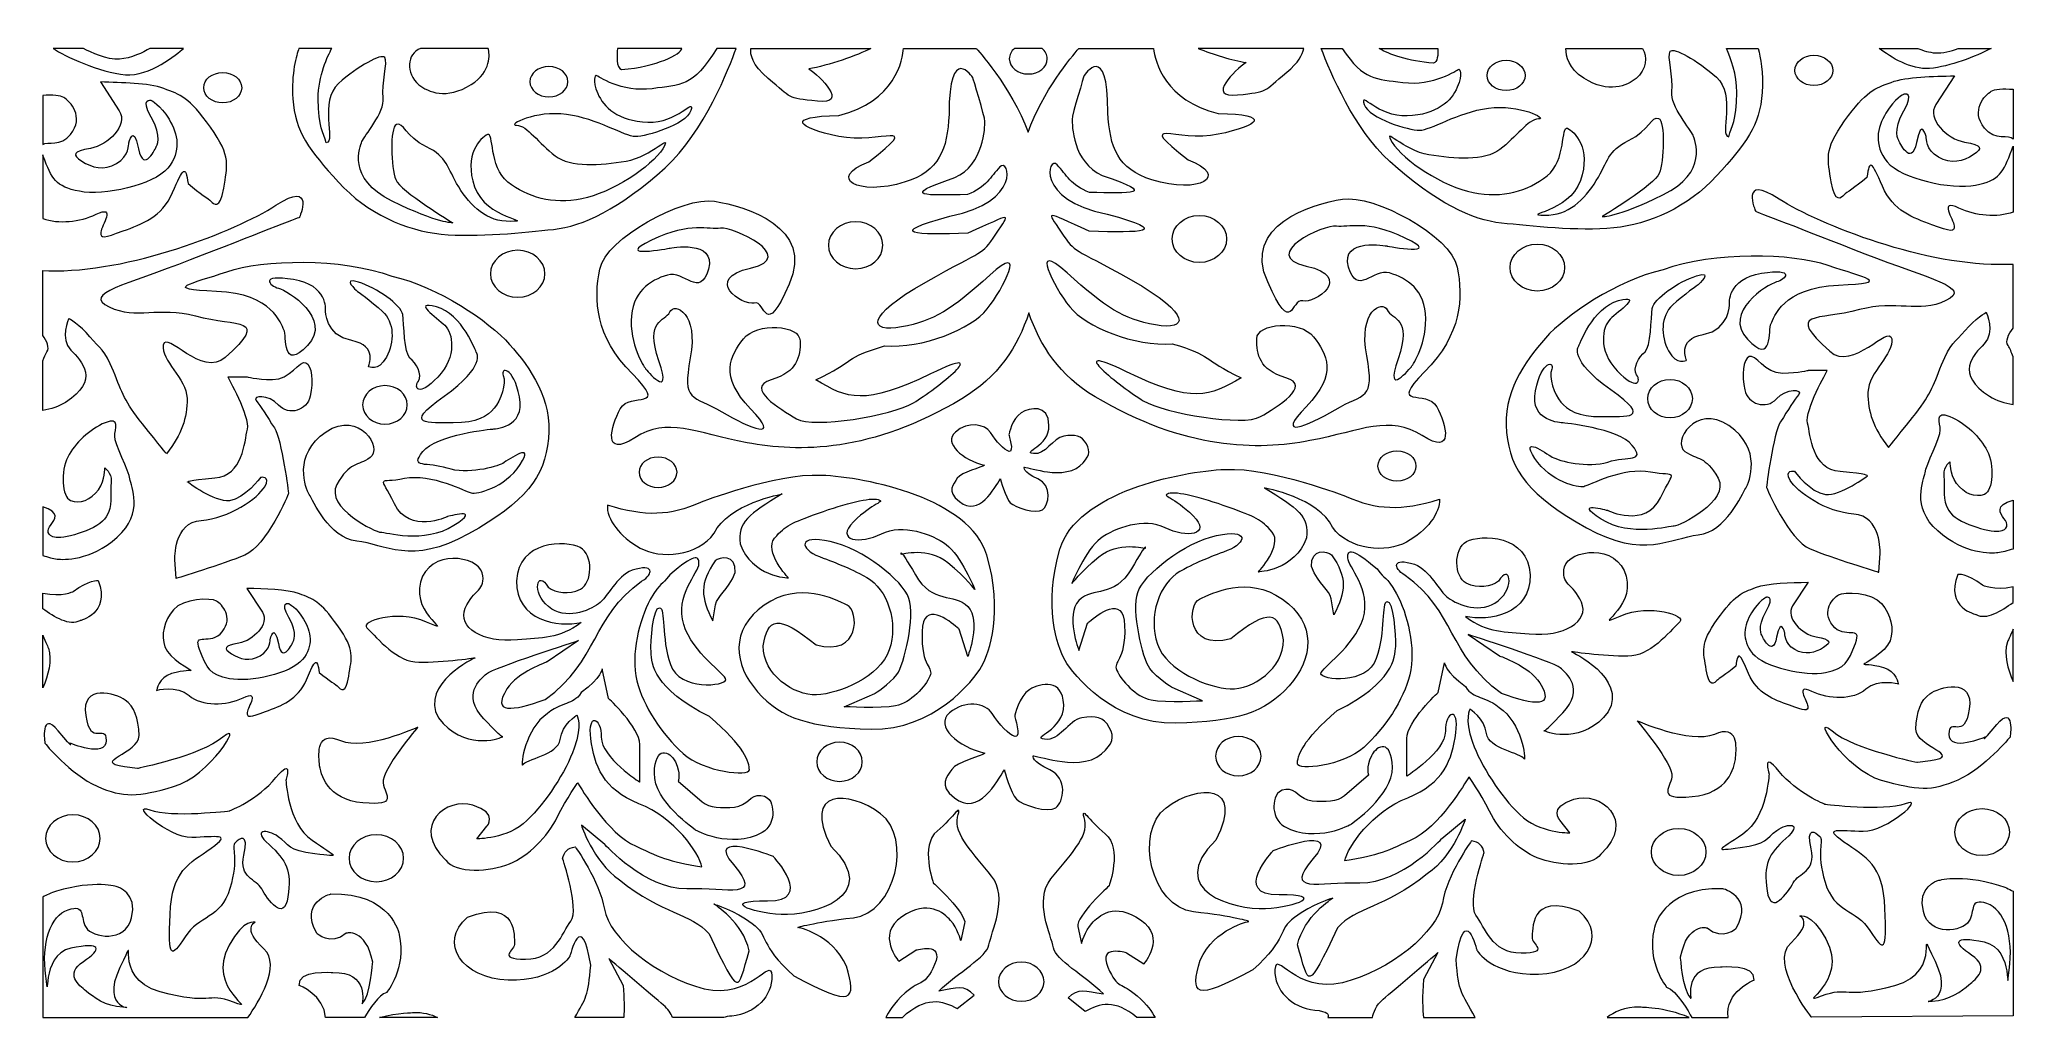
# Model space of a CAD drawing. Header units: millimetres. Extents: x -1204 to 1203, y -590 to 601.
import ezdxf

# ---------------------------------------------------------------- set-up
doc = ezdxf.new("R2010")
doc.units = ezdxf.units.MM
doc.header["$MEASUREMENT"] = 0
doc.layers.add('Layer 1', color=7, linetype='Continuous')

msp = doc.modelspace()

# ---------------------------------------------------------------- linework, layer by layer
at = {"layer": 'Layer 1', "color": 250, "lineweight": 20}
for points, knots in [([(-1028.7306, 589.9734), (-1036.5561, 583.0878), (-1069.9995, 555.4192), (-1099.3792, 557.9741), (-1131.0937, 560.7321), (-1173.854, 580.4455), (-1187.3484, 589.9734), (-1187.3484, 589.9734), (-1150.5887, 589.9734), (-1150.5887, 589.9734), (-1141.4261, 585.0441), (-1122.0213, 575.8534), (-1106.4376, 576.9262), (-1092.5469, 577.8826), (-1077.8964, 585.1122), (-1069.4606, 589.9734), (-1069.4606, 589.9734), (-1028.7306, 589.9734), (-1028.7306, 589.9734)], [0, 0, 0, 0, 0.166666667, 0.166666667, 0.166666667, 0.333333333, 0.333333333, 0.333333333, 0.5, 0.5, 0.5, 0.666666667, 0.666666667, 0.666666667, 0.833333333, 0.833333333, 0.833333333, 1, 1, 1, 1]), ([(-848.0482, 589.9734), (-852.8199, 581.2008), (-864.5481, 556.7772), (-864.5925, 528.5604), (-864.6483, 493.1338), (-857.8045, 488.0811), (-854.7107, 474.9112), (-842.7701, 475.8345), (-863.8868, 526.082), (-839.8878, 547.2209), (-815.8889, 568.3599), (-787.4788, 584.2505), (-783.4202, 578.8564), (-779.3615, 573.4624), (-787.6551, 547.0752), (-785.3612, 529.7267), (-783.0672, 512.3782), (-809.0071, 482.4919), (-811.3011, 476.6607), (-813.5951, 470.8293), (-830.7705, 431.6128), (-774.3029, 403.9135), (-717.8354, 376.2142), (-700.4831, 377.672), (-700.4831, 377.672), (-700.4831, 377.672), (-764.8917, 416.3054), (-770.1856, 430.1549), (-775.4793, 444.0046), (-777.8321, 493.8147), (-769.3033, 497.2165), (-760.7742, 500.6181), (-758.7155, 482.8808), (-732.8345, 470.2462), (-706.9533, 457.6112), (-707.5416, 444.7335), (-693.4247, 421.4078), (-679.3077, 398.0822), (-658.669, 378.4008), (-630.4866, 379.3729), (-599.9514, 379.8589), (-660.1986, 382.0458), (-674.0138, 421.4078), (-687.8291, 460.7697), (-666.6613, 481.18), (-658.4263, 485.0675), (-650.1915, 488.9552), (-656.9559, 445.9484), (-633.4277, 427.2392), (-609.8994, 408.5301), (-579.3126, 399.7829), (-543.4323, 406.8293), (-507.5516, 413.8756), (-458.1424, 445.9484), (-444.9079, 467.8162), (-431.6731, 489.6841), (-457.8482, 457.8543), (-489.6114, 452.7518), (-521.3745, 447.6493), (-556.6668, 444.7335), (-576.0776, 459.3122), (-595.4884, 473.8907), (-610.4877, 496.4876), (-622.84, 496.4876), (-635.1922, 496.4876), (-599.8999, 514.7108), (-561.9607, 509.6083), (-524.0214, 504.5057), (-491.376, 482.6378), (-478.1412, 482.6378), (-464.9067, 482.6378), (-416.9679, 496.7305), (-410.7918, 514.2248), (-404.6156, 531.7191), (-426.9674, 498.6743), (-463.1421, 500.1321), (-499.3167, 501.59), (-516.963, 518.3555), (-524.0214, 535.1207), (-531.0798, 551.8861), (-526.9627, 557.3457), (-525.7859, 556.9886), (-524.6095, 556.6313), (-494.9051, 535.8497), (-457.8482, 540.9522), (-422.4224, 545.8302), (-409.2617, 542.1218), (-378.8796, 589.9734), (-378.8796, 589.9734), (-355.4084, 589.9734), (-355.4084, 589.9734), (-364.1911, 566.6669), (-393.6215, 488.4783), (-441.9666, 444.7335), (-497.5521, 394.4376), (-542.55, 373.2984), (-577.8422, 369.6539), (-613.1346, 366.0092), (-671.367, 359.4488), (-714.6001, 363.8224), (-757.8333, 368.1959), (-804.5957, 388.606), (-839.8878, 427.2392), (-875.1801, 465.8726), (-892.8264, 488.4693), (-895.4734, 528.5604), (-897.5409, 559.878), (-890.9942, 581.8544), (-888.0299, 589.9734), (-888.0299, 589.9734), (-848.0482, 589.9734), (-848.0482, 589.9734)], [0, 0, 0, 0, 0.027027027, 0.027027027, 0.027027027, 0.054054054, 0.054054054, 0.054054054, 0.081081081, 0.081081081, 0.081081081, 0.108108108, 0.108108108, 0.108108108, 0.135135135, 0.135135135, 0.135135135, 0.162162162, 0.162162162, 0.162162162, 0.189189189, 0.189189189, 0.189189189, 0.216216216, 0.216216216, 0.216216216, 0.243243243, 0.243243243, 0.243243243, 0.27027027, 0.27027027, 0.27027027, 0.297297297, 0.297297297, 0.297297297, 0.324324324, 0.324324324, 0.324324324, 0.351351351, 0.351351351, 0.351351351, 0.378378378, 0.378378378, 0.378378378, 0.405405405, 0.405405405, 0.405405405, 0.432432432, 0.432432432, 0.432432432, 0.459459459, 0.459459459, 0.459459459, 0.486486486, 0.486486486, 0.486486486, 0.513513514, 0.513513514, 0.513513514, 0.540540541, 0.540540541, 0.540540541, 0.567567568, 0.567567568, 0.567567568, 0.594594595, 0.594594595, 0.594594595, 0.621621622, 0.621621622, 0.621621622, 0.648648649, 0.648648649, 0.648648649, 0.675675676, 0.675675676, 0.675675676, 0.702702703, 0.702702703, 0.702702703, 0.72972973, 0.72972973, 0.72972973, 0.756756757, 0.756756757, 0.756756757, 0.783783784, 0.783783784, 0.783783784, 0.810810811, 0.810810811, 0.810810811, 0.837837838, 0.837837838, 0.837837838, 0.864864865, 0.864864865, 0.864864865, 0.891891892, 0.891891892, 0.891891892, 0.918918919, 0.918918919, 0.918918919, 0.945945946, 0.945945946, 0.945945946, 0.972972973, 0.972972973, 0.972972973, 1, 1, 1, 1]), ([(-657.4162, 589.9734), (-655.7977, 583.2364), (-653.1449, 561.9975), (-678.2369, 546.0208), (-708.4459, 526.7862), (-730.7656, 537.2778), (-741.9255, 545.5439), (-758.3317, 560.4324), (-756.9362, 582.982), (-739.7695, 589.9734), (-739.7695, 589.9734), (-657.4162, 589.9734), (-657.4162, 589.9734)], [0, 0, 0, 0, 0.25, 0.25, 0.25, 0.5, 0.5, 0.5, 0.75, 0.75, 0.75, 1, 1, 1, 1]), ([(61.9868, 589.9734), (53.1211, 579.8503), (17.8982, 537.7044), (0.1707, 487.8264), (-20.564, 544.0159), (-62.7991, 589.768), (-62.7991, 589.768), (-62.7991, 589.768), (-70.379, 589.9734), (-70.379, 589.9734), (-70.379, 589.9734), (-151.7564, 589.9734), (-151.7564, 589.9734), (-151.4997, 578.0341), (-162.1941, 524.1294), (-230.4377, 508.3708), (-296.6108, 507.156), (-280.9254, 493.2641), (-230.4377, 482.8583), (-179.9498, 472.4527), (-126.5211, 505.7718), (-193.6748, 451.6764), (-245.662, 432.6698), (-207.8955, 409.1559), (-149.5593, 427.3788), (-107.9065, 440.6384), (-98.2212, 466.8921), (-96.1307, 509.5856), (-96.1307, 598.2722), (-67.2105, 554.5364), (-67.2105, 554.5364), (-67.2105, 554.5364), (-52.5054, 507.156), (-52.5054, 501.0816), (-52.5054, 495.0073), (-52.9955, 448.4367), (-89.2683, 432.6432), (-159.8529, 408.7507), (-122.5998, 411.1803), (-73.5827, 411.9903), (-51.0349, 420.8993), (-45.6432, 433.4531), (-34.369, 445.602), (-23.0951, 457.7507), (-6.9195, 402.6761), (-95.1504, 385.6679), (-176.0286, 363.8001), (-136.3249, 362.5852), (-73.0926, 365.0149), (-18.6836, 389.3124), (-20.1541, 391.7423), (-39.2708, 363.8001), (-58.3875, 335.8577), (-49.5645, 348.0063), (-124.5606, 305.4857), (-199.5567, 262.9648), (-193.6748, 243.5267), (-153.9709, 250.816), (-114.2671, 258.1052), (-93.6798, 271.4689), (-46.6232, 313.9898), (0.4332, 356.5106), (-30.4476, 296.9815), (-49.5645, 272.6839), (-68.681, 248.3862), (-128.972, 224.0886), (-174.5581, 227.7333), (-224.5556, 213.1546), (-209.7295, 209.4096), (-258.3774, 186.4272), (-220.2651, 163.4449), (-199.2717, 154.6033), (-118.6785, 193.7165), (-38.0853, 232.8298), (-112.7964, 174.2786), (-139.2657, 158.485), (-165.7351, 142.6915), (-261.3185, 126.898), (-281.9057, 139.0468), (-302.4927, 151.1957), (-345.1377, 176.7081), (-312.7865, 186.4272), (-280.435, 196.1463), (-277.4941, 214.3695), (-277.4941, 233.8077), (-277.4941, 253.2457), (-330.3724, 257.1408), (-346.6083, 236.2373), (-362.8443, 215.3339), (-376.6114, 191.2686), (-337.7852, 151.1957), (-298.9588, 111.1229), (-337.7852, 126.898), (-373.0775, 147.551), (-408.3699, 168.204), (-421.6044, 158.485), (-411.3109, 213.1546), (-401.0174, 267.8243), (-430.4274, 281.188), (-436.3096, 269.0392), (-442.1917, 256.8904), (-467.1905, 260.535), (-449.5443, 209.51), (-431.8981, 158.485), (-465.72, 199.791), (-465.72, 199.791), (-465.72, 199.791), (-483.366, 222.8737), (-483.366, 258.1052), (-483.366, 293.3368), (-459.8379, 307.9154), (-439.2506, 313.9898), (-418.6633, 320.0643), (-399.5469, 284.8326), (-389.2532, 321.2791), (-378.9596, 357.7255), (-436.3096, 346.7916), (-436.3096, 346.7916), (-436.3096, 346.7916), (-506.8943, 333.428), (-458.3673, 356.5106), (-409.8404, 379.5934), (-389.2532, 368.6595), (-374.548, 371.0892), (-359.8429, 373.519), (-278.9647, 335.8577), (-337.7852, 322.494), (-396.6056, 309.1304), (-348.0788, 276.3285), (-333.3737, 279.9731), (-318.6684, 283.6179), (-321.6095, 233.8077), (-290.7287, 303.0558), (-259.8477, 372.3042), (-343.6673, 397.8166), (-381.9007, 403.891), (-420.1341, 409.9654), (-514.2469, 358.9404), (-521.5993, 321.2791), (-528.9521, 283.6179), (-527.4815, 239.882), (-481.8956, 193.7165), (-436.3096, 147.551), (-484.8367, 173.0636), (-496.6007, 151.1957), (-508.3649, 129.3279), (-518.6585, 90.4516), (-478.9545, 115.964), (-439.2506, 141.4766), (-405.4287, 122.0385), (-342.1967, 109.8897), (-278.9647, 97.7409), (-190.7337, 97.7409), (-80.4453, 163.3445), (-36.7238, 189.3514), (-12.1956, 227.1991), (1.0424, 268.0252), (14.467, 228.1653), (38.8814, 191.3387), (81.7008, 165.8681), (191.9895, 100.2646), (280.2202, 100.2646), (343.4523, 112.4132), (406.6843, 124.5621), (440.5063, 144.0003), (480.2103, 118.4877), (519.914, 92.9752), (509.6203, 131.8514), (497.8563, 153.7192), (486.0922, 175.5871), (437.5652, 150.0747), (483.1511, 196.2401), (528.7371, 242.4056), (530.2075, 286.1413), (522.8551, 323.8027), (515.5025, 361.4641), (421.3894, 412.489), (383.1562, 406.4147), (344.9228, 400.3403), (261.1035, 374.8278), (291.9844, 305.5795), (322.865, 236.3312), (319.9241, 286.1413), (334.6293, 282.4968), (349.3343, 278.8521), (397.8614, 311.654), (339.0408, 325.0175), (280.2202, 338.3813), (361.0984, 376.0427), (375.8035, 373.6129), (390.5088, 371.1832), (411.0959, 382.1172), (459.623, 359.0342), (508.1498, 335.9515), (437.5652, 349.3152), (437.5652, 349.3152), (437.5652, 349.3152), (380.2151, 360.2492), (390.5088, 323.8027), (400.8023, 287.3563), (419.9191, 322.5878), (440.5063, 316.5135), (461.0934, 310.4391), (484.6217, 295.8604), (484.6217, 260.6289), (484.6217, 225.3973), (466.9755, 202.3144), (466.9755, 202.3144), (466.9755, 202.3144), (433.1537, 161.0085), (450.8001, 212.0336), (468.446, 263.0588), (443.4472, 259.4139), (437.5652, 271.5629), (431.6831, 283.7116), (402.2729, 270.3478), (412.5664, 215.6782), (422.8601, 161.0085), (409.6254, 170.7276), (374.333, 150.0747), (339.0408, 129.4216), (300.2145, 113.6463), (339.0408, 153.7192), (377.8672, 193.792), (364.0997, 217.8576), (347.8638, 238.761), (331.628, 259.6644), (278.7496, 255.7694), (278.7496, 236.3312), (278.7496, 216.8931), (281.6907, 198.67), (314.042, 188.9509), (346.3934, 179.2318), (303.7485, 153.7192), (283.1613, 141.5705), (262.574, 129.4216), (166.9906, 145.2152), (140.5213, 161.0085), (114.0521, 176.8021), (39.341, 235.3534), (119.9342, 196.2401), (200.5274, 157.1269), (221.5207, 165.9686), (259.633, 188.9509), (210.985, 211.9332), (225.8111, 215.6782), (175.8136, 230.2568), (130.2278, 226.6122), (69.9367, 250.9098), (50.82, 275.2074), (31.7033, 299.5051), (0.8225, 359.0342), (47.879, 316.5135), (94.9354, 273.9925), (115.5226, 260.6289), (155.2264, 253.3396), (194.9303, 246.0503), (200.8125, 265.4885), (125.8162, 308.0094), (50.82, 350.5301), (59.643, 338.3813), (40.5265, 366.3237), (21.4098, 394.2658), (19.9392, 391.8359), (74.3482, 367.5385), (137.5801, 365.1089), (177.2842, 366.3237), (96.4059, 388.1915), (8.175, 405.1998), (24.3506, 460.2744), (35.6247, 448.1256), (46.8987, 435.9768), (52.2906, 423.423), (74.8383, 414.5139), (123.8554, 413.7039), (161.1086, 411.2742), (90.5238, 435.1669), (54.2511, 450.9604), (53.7611, 497.5307), (53.7611, 503.6052), (53.7611, 509.6796), (68.4662, 557.0599), (68.4662, 557.0599), (68.4662, 557.0599), (97.3862, 600.7955), (97.3862, 512.1093), (99.4767, 469.4156), (109.1622, 443.1621), (150.815, 429.9024), (209.1509, 411.6794), (246.9176, 435.1935), (194.9303, 454.2), (127.7768, 508.2953), (181.2055, 474.9763), (231.6933, 485.382), (282.181, 495.7876), (297.8663, 509.6796), (231.6933, 510.8944), (167.469, 525.7248), (154.2135, 574.3456), (153.0887, 589.9734), (153.0887, 589.9734), (61.9868, 589.9734), (61.9868, 589.9734)], [0, 0, 0, 0, 0.00990099, 0.00990099, 0.00990099, 0.01980198, 0.01980198, 0.01980198, 0.02970297, 0.02970297, 0.02970297, 0.03960396, 0.03960396, 0.03960396, 0.04950495, 0.04950495, 0.04950495, 0.059405941, 0.059405941, 0.059405941, 0.069306931, 0.069306931, 0.069306931, 0.079207921, 0.079207921, 0.079207921, 0.089108911, 0.089108911, 0.089108911, 0.099009901, 0.099009901, 0.099009901, 0.108910891, 0.108910891, 0.108910891, 0.118811881, 0.118811881, 0.118811881, 0.128712871, 0.128712871, 0.128712871, 0.138613861, 0.138613861, 0.138613861, 0.148514851, 0.148514851, 0.148514851, 0.158415842, 0.158415842, 0.158415842, 0.168316832, 0.168316832, 0.168316832, 0.178217822, 0.178217822, 0.178217822, 0.188118812, 0.188118812, 0.188118812, 0.198019802, 0.198019802, 0.198019802, 0.207920792, 0.207920792, 0.207920792, 0.217821782, 0.217821782, 0.217821782, 0.227722772, 0.227722772, 0.227722772, 0.237623762, 0.237623762, 0.237623762, 0.247524752, 0.247524752, 0.247524752, 0.257425743, 0.257425743, 0.257425743, 0.267326733, 0.267326733, 0.267326733, 0.277227723, 0.277227723, 0.277227723, 0.287128713, 0.287128713, 0.287128713, 0.297029703, 0.297029703, 0.297029703, 0.306930693, 0.306930693, 0.306930693, 0.316831683, 0.316831683, 0.316831683, 0.326732673, 0.326732673, 0.326732673, 0.336633663, 0.336633663, 0.336633663, 0.346534653, 0.346534653, 0.346534653, 0.356435644, 0.356435644, 0.356435644, 0.366336634, 0.366336634, 0.366336634, 0.376237624, 0.376237624, 0.376237624, 0.386138614, 0.386138614, 0.386138614, 0.396039604, 0.396039604, 0.396039604, 0.405940594, 0.405940594, 0.405940594, 0.415841584, 0.415841584, 0.415841584, 0.425742574, 0.425742574, 0.425742574, 0.435643564, 0.435643564, 0.435643564, 0.445544554, 0.445544554, 0.445544554, 0.455445545, 0.455445545, 0.455445545, 0.465346535, 0.465346535, 0.465346535, 0.475247525, 0.475247525, 0.475247525, 0.485148515, 0.485148515, 0.485148515, 0.495049505, 0.495049505, 0.495049505, 0.504950495, 0.504950495, 0.504950495, 0.514851485, 0.514851485, 0.514851485, 0.524752475, 0.524752475, 0.524752475, 0.534653465, 0.534653465, 0.534653465, 0.544554455, 0.544554455, 0.544554455, 0.554455446, 0.554455446, 0.554455446, 0.564356436, 0.564356436, 0.564356436, 0.574257426, 0.574257426, 0.574257426, 0.584158416, 0.584158416, 0.584158416, 0.594059406, 0.594059406, 0.594059406, 0.603960396, 0.603960396, 0.603960396, 0.613861386, 0.613861386, 0.613861386, 0.623762376, 0.623762376, 0.623762376, 0.633663366, 0.633663366, 0.633663366, 0.643564356, 0.643564356, 0.643564356, 0.653465347, 0.653465347, 0.653465347, 0.663366337, 0.663366337, 0.663366337, 0.673267327, 0.673267327, 0.673267327, 0.683168317, 0.683168317, 0.683168317, 0.693069307, 0.693069307, 0.693069307, 0.702970297, 0.702970297, 0.702970297, 0.712871287, 0.712871287, 0.712871287, 0.722772277, 0.722772277, 0.722772277, 0.732673267, 0.732673267, 0.732673267, 0.742574257, 0.742574257, 0.742574257, 0.752475248, 0.752475248, 0.752475248, 0.762376238, 0.762376238, 0.762376238, 0.772277228, 0.772277228, 0.772277228, 0.782178218, 0.782178218, 0.782178218, 0.792079208, 0.792079208, 0.792079208, 0.801980198, 0.801980198, 0.801980198, 0.811881188, 0.811881188, 0.811881188, 0.821782178, 0.821782178, 0.821782178, 0.831683168, 0.831683168, 0.831683168, 0.841584158, 0.841584158, 0.841584158, 0.851485149, 0.851485149, 0.851485149, 0.861386139, 0.861386139, 0.861386139, 0.871287129, 0.871287129, 0.871287129, 0.881188119, 0.881188119, 0.881188119, 0.891089109, 0.891089109, 0.891089109, 0.900990099, 0.900990099, 0.900990099, 0.910891089, 0.910891089, 0.910891089, 0.920792079, 0.920792079, 0.920792079, 0.930693069, 0.930693069, 0.930693069, 0.940594059, 0.940594059, 0.940594059, 0.95049505, 0.95049505, 0.95049505, 0.96039604, 0.96039604, 0.96039604, 0.97029703, 0.97029703, 0.97029703, 0.98019802, 0.98019802, 0.98019802, 0.99009901, 0.99009901, 0.99009901, 1, 1, 1, 1]), ([(-421.5221, 589.9734), (-422.6953, 582.9229), (-451.641, 567.7183), (-494.9405, 564.2974), (-501.9193, 566.1551), (-500.7898, 582.5756), (-499.9112, 589.9734), (-499.9112, 589.9734), (-421.5221, 589.9734), (-421.5221, 589.9734)], [0, 0, 0, 0, 0.333333333, 0.333333333, 0.333333333, 0.666666667, 0.666666667, 0.666666667, 1, 1, 1, 1]), ([(-337.588, 589.9734), (-338.4272, 582.8945), (-336.2906, 569.7261), (-316.5148, 553.388), (-286.5164, 528.6045), (-295.3394, 530.0622), (-256.5176, 525.6887), (-217.6964, 521.3151), (-252.9886, 556.3037), (-267.1056, 565.0509), (-243.5367, 568.8664), (-207.22, 581.7332), (-191.263, 589.9734), (-191.263, 589.9734), (-337.588, 589.9734), (-337.588, 589.9734)], [0, 0, 0, 0, 0.2, 0.2, 0.2, 0.4, 0.4, 0.4, 0.6, 0.6, 0.6, 0.8, 0.8, 0.8, 1, 1, 1, 1]), ([(23.5507, 577.3295), (23.5507, 567.1514), (13.1598, 558.8503), (0.4196, 558.8503), (-12.3205, 558.8503), (-22.7117, 567.1514), (-22.7117, 577.3295), (-22.7117, 582.2131), (-20.3182, 586.6636), (-16.4218, 589.9734), (-16.4218, 589.9734), (17.2614, 589.9734), (17.2614, 589.9734), (21.1577, 586.6636), (23.5507, 582.2131), (23.5507, 577.3295)], [0, 0, 0, 0, 0.2, 0.2, 0.2, 0.4, 0.4, 0.4, 0.6, 0.6, 0.6, 0.8, 0.8, 0.8, 1, 1, 1, 1]), ([(336.0727, 589.9734), (334.5733, 582.6112), (329.4281, 572.5997), (315.3726, 560.9876), (285.3741, 536.204), (294.1972, 537.6619), (255.3756, 533.2883), (216.5539, 528.9147), (251.8463, 563.9034), (265.9632, 572.6504), (248.9057, 575.4118), (225.1718, 582.9146), (207.3085, 589.9734), (207.3085, 589.9734), (336.0727, 589.9734), (336.0727, 589.9734)], [0, 0, 0, 0, 0.2, 0.2, 0.2, 0.4, 0.4, 0.4, 0.6, 0.6, 0.6, 0.8, 0.8, 0.8, 1, 1, 1, 1]), ([(850.7114, 589.9734), (856.1345, 578.2483), (863.4154, 558.3812), (863.4502, 536.1598), (863.5059, 500.7333), (856.6622, 495.6806), (853.5684, 482.5107), (841.6277, 483.4341), (862.7445, 533.6815), (838.7456, 554.8205), (814.7467, 575.9595), (786.3366, 591.8502), (782.2777, 586.456), (778.2191, 581.062), (786.5129, 554.6747), (784.2188, 537.3262), (781.9249, 519.9777), (807.8648, 490.0917), (810.1587, 484.2602), (812.4527, 478.4287), (829.6283, 439.2125), (773.1607, 411.5131), (716.6928, 383.8138), (699.3409, 385.2717), (699.3409, 385.2717), (699.3409, 385.2717), (763.7493, 423.9049), (769.0431, 437.7545), (774.337, 451.6041), (776.6898, 501.4144), (768.1608, 504.8161), (759.6319, 508.2176), (757.5732, 490.4805), (731.692, 477.8456), (705.811, 465.2108), (706.3993, 452.3331), (692.2823, 429.0074), (678.1653, 405.6816), (657.5268, 386.0003), (629.3443, 386.9724), (598.8091, 387.4586), (659.0563, 389.6455), (672.8715, 429.0074), (686.6869, 468.3693), (665.5191, 488.7796), (657.2841, 492.6672), (649.0492, 496.5548), (655.8136, 453.5479), (632.2853, 434.8389), (608.7572, 416.1296), (578.1705, 407.3825), (542.2899, 414.4287), (506.4092, 421.4751), (456.9999, 453.5479), (443.7654, 475.4159), (430.5308, 497.2838), (456.706, 465.4538), (488.469, 460.3512), (520.2323, 455.2487), (555.5247, 452.3331), (574.9353, 466.9116), (594.3461, 481.4903), (609.3452, 504.087), (621.6975, 504.087), (634.05, 504.087), (598.7575, 522.3103), (560.8185, 517.2077), (522.8791, 512.1052), (490.2336, 490.2374), (476.9992, 490.2374), (463.7643, 490.2374), (415.8255, 504.3299), (409.6495, 521.8243), (403.4734, 539.3186), (425.8252, 506.2739), (461.9998, 507.7316), (498.1744, 509.1894), (515.8207, 525.9549), (522.8791, 542.7203), (529.9376, 559.4856), (525.8203, 564.9454), (524.6439, 564.5881), (523.4671, 564.231), (493.763, 543.4492), (456.706, 548.5517), (423.2743, 553.1551), (409.6709, 550.1137), (382.7107, 589.9734), (382.7107, 589.9734), (357.1532, 589.9734), (357.1532, 589.9734), (368.5254, 560.4101), (396.8496, 492.1231), (440.8243, 452.3331), (496.4099, 402.0371), (541.4076, 380.8981), (576.6999, 377.2534), (611.9922, 373.6089), (670.2247, 367.0485), (713.4578, 371.422), (756.6909, 375.7956), (803.4532, 396.2055), (838.7456, 434.8389), (874.038, 473.472), (891.6841, 496.0689), (894.331, 536.1598), (895.9304, 560.3847), (892.3753, 579.0169), (889.3112, 589.9734), (889.3112, 589.9734), (850.7114, 589.9734), (850.7114, 589.9734)], [0, 0, 0, 0, 0.027027027, 0.027027027, 0.027027027, 0.054054054, 0.054054054, 0.054054054, 0.081081081, 0.081081081, 0.081081081, 0.108108108, 0.108108108, 0.108108108, 0.135135135, 0.135135135, 0.135135135, 0.162162162, 0.162162162, 0.162162162, 0.189189189, 0.189189189, 0.189189189, 0.216216216, 0.216216216, 0.216216216, 0.243243243, 0.243243243, 0.243243243, 0.27027027, 0.27027027, 0.27027027, 0.297297297, 0.297297297, 0.297297297, 0.324324324, 0.324324324, 0.324324324, 0.351351351, 0.351351351, 0.351351351, 0.378378378, 0.378378378, 0.378378378, 0.405405405, 0.405405405, 0.405405405, 0.432432432, 0.432432432, 0.432432432, 0.459459459, 0.459459459, 0.459459459, 0.486486486, 0.486486486, 0.486486486, 0.513513514, 0.513513514, 0.513513514, 0.540540541, 0.540540541, 0.540540541, 0.567567568, 0.567567568, 0.567567568, 0.594594595, 0.594594595, 0.594594595, 0.621621622, 0.621621622, 0.621621622, 0.648648649, 0.648648649, 0.648648649, 0.675675676, 0.675675676, 0.675675676, 0.702702703, 0.702702703, 0.702702703, 0.72972973, 0.72972973, 0.72972973, 0.756756757, 0.756756757, 0.756756757, 0.783783784, 0.783783784, 0.783783784, 0.810810811, 0.810810811, 0.810810811, 0.837837838, 0.837837838, 0.837837838, 0.864864865, 0.864864865, 0.864864865, 0.891891892, 0.891891892, 0.891891892, 0.918918919, 0.918918919, 0.918918919, 0.945945946, 0.945945946, 0.945945946, 0.972972973, 0.972972973, 0.972972973, 1, 1, 1, 1]), ([(427.9138, 589.9734), (439.3222, 582.7764), (462.9062, 574.3376), (493.7983, 571.897), (498.8706, 573.2473), (499.659, 582.292), (499.3743, 589.9734), (499.3743, 589.9734), (427.9138, 589.9734), (427.9138, 589.9734)], [0, 0, 0, 0, 0.333333333, 0.333333333, 0.333333333, 0.666666667, 0.666666667, 0.666666667, 1, 1, 1, 1]), ([(655.3139, 589.9734), (655.0952, 580.4028), (658.3646, 565.5461), (677.0947, 553.6203), (707.3036, 534.3858), (729.6233, 544.8772), (740.7832, 553.1435), (753.1692, 564.3836), (755.4071, 579.9901), (748.3755, 589.9734), (748.3755, 589.9734), (655.3139, 589.9734), (655.3139, 589.9734)], [0, 0, 0, 0, 0.25, 0.25, 0.25, 0.5, 0.5, 0.5, 0.75, 0.75, 0.75, 1, 1, 1, 1]), ([(934.1879, 563.2115), (934.1879, 553.0334), (944.579, 544.7323), (957.3192, 544.7323), (970.0594, 544.7323), (980.4504, 553.0334), (980.4504, 563.2115), (980.4504, 573.3895), (970.0594, 581.6906), (957.3192, 581.6906), (944.579, 581.6906), (934.1879, 573.3895), (934.1879, 563.2115)], [0, 0, 0, 0, 0.25, 0.25, 0.25, 0.5, 0.5, 0.5, 0.75, 0.75, 0.75, 1, 1, 1, 1]), ([(1036.9167, 589.9734), (1050.8518, 579.3875), (1075.7363, 563.617), (1098.2369, 565.5737), (1122.8721, 567.716), (1154.175, 580.0901), (1173.2476, 589.9734), (1173.2476, 589.9734), (1132.9784, 589.9734), (1132.9784, 589.9734), (1124.2362, 586.6204), (1114.1494, 583.9163), (1105.2953, 584.5259), (1097.9986, 585.0281), (1090.4922, 587.2615), (1083.7872, 589.9734), (1083.7872, 589.9734), (1036.9167, 589.9734), (1036.9167, 589.9734)], [0, 0, 0, 0, 0.166666667, 0.166666667, 0.166666667, 0.333333333, 0.333333333, 0.333333333, 0.5, 0.5, 0.5, 0.666666667, 0.666666667, 0.666666667, 0.833333333, 0.833333333, 0.833333333, 1, 1, 1, 1]), ([(-1003.983, 542.1233), (-1003.983, 531.9451), (-993.5918, 523.6441), (-980.8518, 523.6441), (-968.1114, 523.6441), (-957.7205, 531.9451), (-957.7205, 542.1233), (-957.7205, 552.3013), (-968.1114, 560.6022), (-980.8518, 560.6022), (-993.5918, 560.6022), (-1003.983, 552.3013), (-1003.983, 542.1233)], [0, 0, 0, 0, 0.25, 0.25, 0.25, 0.5, 0.5, 0.5, 0.75, 0.75, 0.75, 1, 1, 1, 1]), ([(-560.3899, 549.4419), (-560.3899, 539.2637), (-570.7809, 530.9627), (-583.5211, 530.9627), (-596.2613, 530.9627), (-606.6523, 539.2637), (-606.6523, 549.4419), (-606.6523, 559.6199), (-596.2613, 567.9209), (-583.5211, 567.9209), (-570.7809, 567.9209), (-560.3899, 559.6199), (-560.3899, 549.4419)], [0, 0, 0, 0, 0.25, 0.25, 0.25, 0.5, 0.5, 0.5, 0.75, 0.75, 0.75, 1, 1, 1, 1]), ([(559.2476, 557.0413), (559.2476, 546.8633), (569.6387, 538.5622), (582.3789, 538.5622), (595.1193, 538.5622), (605.5099, 546.8633), (605.5099, 557.0413), (605.5099, 567.2193), (595.1193, 575.5205), (582.3789, 575.5205), (569.6387, 575.5205), (559.2476, 567.2193), (559.2476, 557.0413)], [0, 0, 0, 0, 0.25, 0.25, 0.25, 0.5, 0.5, 0.5, 0.75, 0.75, 0.75, 1, 1, 1, 1]), ([(1128.5545, 556.6943), (1102.2241, 555.6634), (1071.0764, 555.9136), (1051.2677, 548.6438), (1031.4589, 541.374), (1020.7784, 538.3131), (994.6786, 501.6244), (968.5789, 464.9356), (974.3589, 454.9917), (978.4686, 427.3857), (982.5784, 399.7796), (991.0971, 408.2151), (994.0442, 411.4845), (996.9911, 414.7537), (1006.8031, 420.1795), (1021.9063, 432.9407), (1024.9954, 455.9107), (1027.8016, 452.4287), (1040.8242, 422.1322), (1053.8469, 391.8359), (1077.8915, 383.7102), (1101.1099, 375.2879), (1124.3283, 366.8658), (1128.693, 365.6805), (1128.1957, 373.7799), (1127.6986, 381.8793), (1108.2647, 407.7708), (1134.0478, 395.5662), (1154.3506, 385.9556), (1180.6118, 383.5304), (1199.95, 390.7234), (1199.95, 390.7234), (1199.95, 471.1214), (1199.95, 471.1214), (1199.5599, 469.7542), (1199.0364, 468.2128), (1198.3664, 466.4733), (1187.531, 438.3395), (1183.9421, 429.5), (1154.2444, 423.5514), (1124.5469, 417.6025), (1063.7562, 431.2413), (1046.7295, 451.7023), (1029.7026, 472.1634), (1034.2894, 493.3282), (1045.1246, 511.2318), (1055.9602, 529.1351), (1066.7953, 534.2504), (1066.7953, 534.2504), (1066.7953, 534.2504), (1080.7263, 538.0868), (1066.7953, 513.7894), (1052.8643, 489.4919), (1060.6036, 477.9827), (1060.6036, 477.9827), (1060.6036, 477.9827), (1076.0826, 443.4547), (1082.2741, 475.425), (1088.4658, 507.3954), (1094.1621, 481.747), (1094.1621, 481.747), (1094.1621, 481.747), (1093.4663, 466.4011), (1108.9453, 457.4495), (1124.4241, 448.4978), (1139.0947, 452.3131), (1151.4342, 460.338), (1163.7735, 468.3629), (1162.3824, 472.07), (1140.7117, 475.9065), (1119.0412, 479.7429), (1094.6829, 504.3351), (1105.7622, 521.5343), (1105.7622, 521.5343), (1128.5545, 556.6943), (1128.5545, 556.6943)], [0, 0, 0, 0, 0.04, 0.04, 0.04, 0.08, 0.08, 0.08, 0.12, 0.12, 0.12, 0.16, 0.16, 0.16, 0.2, 0.2, 0.2, 0.24, 0.24, 0.24, 0.28, 0.28, 0.28, 0.32, 0.32, 0.32, 0.36, 0.36, 0.36, 0.4, 0.4, 0.4, 0.44, 0.44, 0.44, 0.48, 0.48, 0.48, 0.52, 0.52, 0.52, 0.56, 0.56, 0.56, 0.6, 0.6, 0.6, 0.64, 0.64, 0.64, 0.68, 0.68, 0.68, 0.72, 0.72, 0.72, 0.76, 0.76, 0.76, 0.8, 0.8, 0.8, 0.84, 0.84, 0.84, 0.88, 0.88, 0.88, 0.92, 0.92, 0.92, 0.96, 0.96, 0.96, 1, 1, 1, 1]), ([(-1129.6969, 549.0946), (-1103.3666, 548.064), (-1072.2189, 548.314), (-1052.41, 541.0444), (-1032.6011, 533.7746), (-1021.9206, 530.7137), (-995.821, 494.0247), (-969.7212, 457.336), (-975.5011, 447.3922), (-979.611, 419.7862), (-983.7208, 392.1802), (-992.2395, 400.6156), (-995.1864, 403.8849), (-998.1335, 407.1542), (-1007.9455, 412.5801), (-1023.0485, 425.3411), (-1026.1379, 448.3111), (-1028.9439, 444.8293), (-1041.9666, 414.5327), (-1054.9892, 384.2362), (-1079.0337, 376.1104), (-1102.2522, 367.6883), (-1125.4707, 359.2663), (-1129.8354, 358.0809), (-1129.3381, 366.1803), (-1128.8409, 374.2798), (-1109.4071, 400.1714), (-1135.1902, 387.9665), (-1155.1302, 378.5277), (-1180.8181, 376.02), (-1200.05, 382.7479), (-1200.05, 382.7479), (-1200.05, 460.3293), (-1200.05, 460.3293), (-1199.8805, 459.8588), (-1199.7024, 459.3766), (-1199.5087, 458.8738), (-1188.6734, 430.7399), (-1185.0845, 421.9004), (-1155.3869, 415.9518), (-1125.6894, 410.0032), (-1064.8986, 423.6418), (-1047.8717, 444.1028), (-1030.8448, 464.5638), (-1035.4317, 485.7289), (-1046.267, 503.6322), (-1057.1022, 521.5356), (-1067.9376, 526.6507), (-1067.9376, 526.6507), (-1067.9376, 526.6507), (-1081.8686, 530.4874), (-1067.9376, 506.1898), (-1054.0064, 481.8924), (-1061.746, 470.3831), (-1061.746, 470.3831), (-1061.746, 470.3831), (-1077.2248, 435.8551), (-1083.4164, 467.8254), (-1089.608, 499.7958), (-1095.3043, 474.1474), (-1095.3043, 474.1474), (-1095.3043, 474.1474), (-1094.6087, 458.8017), (-1110.0875, 449.85), (-1125.5666, 440.8983), (-1140.2369, 444.7137), (-1152.5765, 452.7384), (-1164.916, 460.7635), (-1163.5247, 464.4705), (-1141.8541, 468.3068), (-1120.1835, 472.1433), (-1095.8254, 496.7355), (-1106.9045, 513.9349), (-1106.9045, 513.9349), (-1129.6969, 549.0946), (-1129.6969, 549.0946)], [0, 0, 0, 0, 0.04, 0.04, 0.04, 0.08, 0.08, 0.08, 0.12, 0.12, 0.12, 0.16, 0.16, 0.16, 0.2, 0.2, 0.2, 0.24, 0.24, 0.24, 0.28, 0.28, 0.28, 0.32, 0.32, 0.32, 0.36, 0.36, 0.36, 0.4, 0.4, 0.4, 0.44, 0.44, 0.44, 0.48, 0.48, 0.48, 0.52, 0.52, 0.52, 0.56, 0.56, 0.56, 0.6, 0.6, 0.6, 0.64, 0.64, 0.64, 0.68, 0.68, 0.68, 0.72, 0.72, 0.72, 0.76, 0.76, 0.76, 0.8, 0.8, 0.8, 0.84, 0.84, 0.84, 0.88, 0.88, 0.88, 0.92, 0.92, 0.92, 0.96, 0.96, 0.96, 1, 1, 1, 1]), ([(-1200.05, 532.6803), (-1188.4897, 533.7363), (-1178.1684, 532.7077), (-1174.5859, 530.3939), (-1166.5769, 525.2214), (-1149.0802, 506.9873), (-1166.107, 485.2474), (-1177.8547, 470.2481), (-1194.4474, 476.7823), (-1200.05, 473.0371), (-1200.05, 473.0371), (-1200.05, 532.6803), (-1200.05, 532.6803)], [0, 0, 0, 0, 0.25, 0.25, 0.25, 0.5, 0.5, 0.5, 0.75, 0.75, 0.75, 1, 1, 1, 1]), ([(1199.95, 540.1788), (1187.9719, 541.396), (1177.1335, 540.3766), (1173.4434, 537.9934), (1165.4344, 532.821), (1147.9378, 514.5868), (1164.9646, 492.8469), (1177.5693, 476.7535), (1195.7497, 485.4475), (1199.95, 479.6381), (1199.95, 479.6381), (1199.95, 540.1788), (1199.95, 540.1788)], [0, 0, 0, 0, 0.25, 0.25, 0.25, 0.5, 0.5, 0.5, 0.75, 0.75, 0.75, 1, 1, 1, 1]), ([(1199.95, 249.4804), (1194.1648, 242.0012), (1190.2693, 233.4814), (1193.8605, 228.1368), (1196.1877, 224.6737), (1197.9843, 219.8182), (1199.95, 214.3876), (1199.95, 214.3876), (1199.95, 156.56), (1199.95, 156.56), (1189.674, 158.083), (1179.6478, 161.1865), (1171.2034, 166.5582), (1128.8866, 193.4761), (1151.1172, 216.5402), (1164.7615, 230.2328), (1178.4055, 243.9255), (1167.3043, 268.8603), (1167.3043, 268.8603), (1167.3043, 268.8603), (1153.5446, 260.834), (1141.429, 246.4123), (1129.3131, 231.9907), (1123.4731, 231.4095), (1112.822, 204.5054), (1102.171, 177.6015), (1099.3454, 167.7266), (1077.6029, 140.5018), (1055.8603, 113.2768), (1048.0772, 104.0833), (1048.0772, 104.0833), (1029.8504, 128.2358), (1022.7584, 147.212), (1023.1969, 171.5028), (1023.6354, 195.7934), (1055.6662, 218.0891), (1052.155, 236.3887), (1048.6438, 254.6883), (1004.8179, 195.862), (976.6431, 221.2737), (921.2907, 271.1979), (961.323, 257.9929), (1013.0309, 271.8838), (1058.1841, 284.014), (1084.4125, 266.8747), (1117.9867, 282.8448), (1151.5606, 298.8148), (1097.7738, 309.3197), (1019.3627, 339.9872), (940.9515, 370.6546), (886.3455, 391.6506), (886.3455, 391.6506), (886.3455, 391.6506), (866.0231, 438.3786), (915.0987, 406.5533), (964.1742, 374.7281), (1095.6631, 323.7938), (1191.5474, 326.8767), (1191.5474, 326.8767), (1199.95, 327.0137), (1199.95, 327.0137), (1199.95, 327.0137), (1199.95, 249.4804), (1199.95, 249.4804)], [0, 0, 0, 0, 0.047619048, 0.047619048, 0.047619048, 0.095238095, 0.095238095, 0.095238095, 0.142857143, 0.142857143, 0.142857143, 0.19047619, 0.19047619, 0.19047619, 0.238095238, 0.238095238, 0.238095238, 0.285714286, 0.285714286, 0.285714286, 0.333333333, 0.333333333, 0.333333333, 0.380952381, 0.380952381, 0.380952381, 0.428571429, 0.428571429, 0.428571429, 0.476190476, 0.476190476, 0.476190476, 0.523809524, 0.523809524, 0.523809524, 0.571428571, 0.571428571, 0.571428571, 0.619047619, 0.619047619, 0.619047619, 0.666666667, 0.666666667, 0.666666667, 0.714285714, 0.714285714, 0.714285714, 0.761904762, 0.761904762, 0.761904762, 0.80952381, 0.80952381, 0.80952381, 0.857142857, 0.857142857, 0.857142857, 0.904761905, 0.904761905, 0.904761905, 0.952380952, 0.952380952, 0.952380952, 1, 1, 1, 1]), ([(-1200.05, 240.4882), (-1194.8591, 233.3642), (-1191.6326, 225.5528), (-1195.003, 220.5374), (-1196.9139, 217.6934), (-1198.4671, 213.9093), (-1200.05, 209.6402), (-1200.05, 209.6402), (-1200.05, 149.1218), (-1200.05, 149.1218), (-1190.1398, 150.6978), (-1180.5044, 153.7688), (-1172.3456, 158.9585), (-1130.0288, 185.8766), (-1152.2594, 208.9405), (-1165.9037, 222.6333), (-1179.5477, 236.326), (-1168.4466, 261.2608), (-1168.4466, 261.2608), (-1168.4466, 261.2608), (-1154.687, 253.2344), (-1142.5712, 238.8128), (-1130.4553, 224.3912), (-1124.6155, 223.8101), (-1113.9644, 196.9059), (-1103.3133, 170.002), (-1100.4877, 160.1269), (-1078.7454, 132.9023), (-1057.0027, 105.6774), (-1049.2195, 96.4838), (-1049.2195, 96.4838), (-1030.9926, 120.6364), (-1023.9006, 139.6124), (-1024.3393, 163.9032), (-1024.7778, 188.1939), (-1056.8085, 210.4896), (-1053.2973, 228.7891), (-1049.7861, 247.0887), (-1005.9601, 188.2624), (-977.7855, 213.6743), (-922.4331, 263.5981), (-962.4654, 250.3934), (-1014.1733, 264.2841), (-1059.3265, 276.4143), (-1085.5547, 259.275), (-1119.1292, 275.2452), (-1152.7029, 291.2151), (-1098.916, 301.7202), (-1020.5049, 332.3876), (-942.0939, 363.0551), (-887.488, 384.0509), (-887.488, 384.0509), (-887.488, 384.0509), (-867.1655, 430.779), (-916.2411, 398.9537), (-965.3166, 367.1287), (-1096.8053, 316.1942), (-1192.6898, 319.2773), (-1192.6898, 319.2773), (-1200.05, 319.3972), (-1200.05, 319.3972), (-1200.05, 319.3972), (-1200.05, 240.4882), (-1200.05, 240.4882)], [0, 0, 0, 0, 0.047619048, 0.047619048, 0.047619048, 0.095238095, 0.095238095, 0.095238095, 0.142857143, 0.142857143, 0.142857143, 0.19047619, 0.19047619, 0.19047619, 0.238095238, 0.238095238, 0.238095238, 0.285714286, 0.285714286, 0.285714286, 0.333333333, 0.333333333, 0.333333333, 0.380952381, 0.380952381, 0.380952381, 0.428571429, 0.428571429, 0.428571429, 0.476190476, 0.476190476, 0.476190476, 0.523809524, 0.523809524, 0.523809524, 0.571428571, 0.571428571, 0.571428571, 0.619047619, 0.619047619, 0.619047619, 0.666666667, 0.666666667, 0.666666667, 0.714285714, 0.714285714, 0.714285714, 0.761904762, 0.761904762, 0.761904762, 0.80952381, 0.80952381, 0.80952381, 0.857142857, 0.857142857, 0.857142857, 0.904761905, 0.904761905, 0.904761905, 0.952380952, 0.952380952, 0.952380952, 1, 1, 1, 1]), ([(175.5887, 357.9222), (175.5887, 342.1531), (190.5077, 329.2921), (208.7991, 329.2921), (227.0909, 329.2921), (242.0096, 342.1531), (242.0096, 357.9222), (242.0096, 373.691), (227.0909, 386.5521), (208.7991, 386.5521), (190.5077, 386.5521), (175.5887, 373.691), (175.5887, 357.9222)], [0, 0, 0, 0, 0.25, 0.25, 0.25, 0.5, 0.5, 0.5, 0.75, 0.75, 0.75, 1, 1, 1, 1]), ([(-176.7312, 350.3226), (-176.7312, 334.5536), (-191.65, 321.6924), (-209.9416, 321.6924), (-228.2333, 321.6924), (-243.152, 334.5536), (-243.152, 350.3226), (-243.152, 366.0915), (-228.2333, 378.9526), (-209.9416, 378.9526), (-191.65, 378.9526), (-176.7312, 366.0915), (-176.7312, 350.3226)], [0, 0, 0, 0, 0.25, 0.25, 0.25, 0.5, 0.5, 0.5, 0.75, 0.75, 0.75, 1, 1, 1, 1]), ([(-588.3701, 315.5271), (-588.3701, 299.7581), (-603.2888, 286.897), (-621.5803, 286.897), (-639.8721, 286.897), (-654.7908, 299.7581), (-654.7908, 315.5271), (-654.7908, 331.296), (-639.8721, 344.1571), (-621.5803, 344.1571), (-603.2888, 344.1571), (-588.3701, 331.296), (-588.3701, 315.5271)], [0, 0, 0, 0, 0.25, 0.25, 0.25, 0.5, 0.5, 0.5, 0.75, 0.75, 0.75, 1, 1, 1, 1]), ([(974.688, 325.651), (1018.2325, 310.6894), (1055.826, 304.6108), (987.2421, 301.7232), (918.6582, 298.8355), (908.7912, 261.9043), (905.1475, 254.9148), (901.5038, 247.9253), (907.5319, 202.8298), (876.4878, 235.7691), (845.4437, 268.7084), (900.7122, 302.7124), (911.6819, 305.5749), (922.6516, 308.4374), (936.1542, 322.8656), (893.6506, 316.1718), (851.1467, 309.4778), (854.4091, 278.6696), (854.4091, 278.6696), (854.4091, 278.6696), (855.1859, 247.6819), (822.6261, 241.7067), (790.0668, 235.7314), (802.1626, 210.2183), (802.1626, 210.2183), (802.1626, 210.2183), (790.3847, 203.1583), (780.2933, 221.5727), (770.2017, 239.987), (770.7538, 264.3445), (785.0408, 277.2775), (799.3278, 290.2105), (816.21, 302.2959), (816.21, 302.2959), (816.21, 302.2959), (836.2772, 319.7858), (814.4465, 313.034), (792.6159, 306.282), (761.6876, 284.9027), (760.3978, 273.4267), (759.108, 261.9507), (758.5094, 226.2069), (751.595, 220.5331), (744.6805, 214.8593), (735.5829, 200.232), (741.425, 192.3758), (747.2672, 184.5197), (741.6811, 172.2158), (717.7222, 197.3888), (693.7632, 222.5618), (699.5283, 250.9181), (709.1694, 260.4108), (718.8109, 269.9035), (750.415, 290.8142), (719.316, 282.8748), (688.2171, 274.9357), (670.7363, 227.1063), (670.7363, 227.1063), (670.7363, 227.1063), (658.0185, 211.1825), (710.1706, 174.0773), (762.3227, 136.9723), (728.5668, 142.2936), (699.1926, 141.7226), (669.8184, 141.1516), (656.9766, 150.054), (649.1068, 159.3158), (641.2371, 168.5776), (633.9811, 189.784), (637.9744, 199.3857), (641.9679, 208.9875), (626.0493, 211.4587), (618.2102, 173.1219), (610.3708, 134.7852), (651.1497, 134.1108), (651.1497, 134.1108), (651.1497, 134.1108), (719.4691, 127.6662), (736.1023, 106.6201), (752.735, 85.5743), (730.5162, 94.3161), (706.3082, 86.3577), (682.1003, 78.3992), (646.6666, 87.7382), (638.6646, 92.3338), (630.6625, 96.9294), (598.7871, 119.9781), (617.533, 90.8063), (636.279, 61.6348), (670.8195, 54.8181), (676.9259, 56.2945), (683.0322, 57.7706), (725.7148, 80.5167), (758.3363, 74.0788), (790.9579, 67.641), (788.9769, 80.4328), (770.4086, 42.8728), (751.8405, 5.3127), (706.2919, 27.373), (706.2919, 27.373), (706.2919, 27.373), (661.722, 40.191), (698.0022, 16.9432), (734.2827, -6.3045), (782.1314, 9.0543), (787.2126, 8.3868), (792.2933, 7.719), (856.0218, 38.7129), (840.5467, 66.5686), (825.0714, 94.4244), (815.671, 88.571), (800.1254, 99.3476), (784.5803, 110.1242), (812.6809, 158.2039), (853.8012, 130.6495), (894.9216, 103.095), (878.7074, 61.0486), (874.3879, 54.5275), (870.0684, 48.0065), (849.9927, 1.0244), (816.5398, -2.4284), (783.0869, -5.8813), (750.2165, -32.5748), (680.3358, 6.3531), (610.4549, 45.2811), (587.8713, 75.2102), (582.8687, 122.4493), (577.8662, 169.6885), (604.4597, 208.346), (630.2217, 237.1128), (655.9839, 265.8798), (716.1389, 306.9631), (773.5823, 320.4283), (835.6948, 343.0266), (931.1436, 340.6126), (974.688, 325.651)], [0, 0, 0, 0, 0.022222222, 0.022222222, 0.022222222, 0.044444444, 0.044444444, 0.044444444, 0.066666667, 0.066666667, 0.066666667, 0.088888889, 0.088888889, 0.088888889, 0.111111111, 0.111111111, 0.111111111, 0.133333333, 0.133333333, 0.133333333, 0.155555556, 0.155555556, 0.155555556, 0.177777778, 0.177777778, 0.177777778, 0.2, 0.2, 0.2, 0.222222222, 0.222222222, 0.222222222, 0.244444444, 0.244444444, 0.244444444, 0.266666667, 0.266666667, 0.266666667, 0.288888889, 0.288888889, 0.288888889, 0.311111111, 0.311111111, 0.311111111, 0.333333333, 0.333333333, 0.333333333, 0.355555556, 0.355555556, 0.355555556, 0.377777778, 0.377777778, 0.377777778, 0.4, 0.4, 0.4, 0.422222222, 0.422222222, 0.422222222, 0.444444444, 0.444444444, 0.444444444, 0.466666667, 0.466666667, 0.466666667, 0.488888889, 0.488888889, 0.488888889, 0.511111111, 0.511111111, 0.511111111, 0.533333333, 0.533333333, 0.533333333, 0.555555556, 0.555555556, 0.555555556, 0.577777778, 0.577777778, 0.577777778, 0.6, 0.6, 0.6, 0.622222222, 0.622222222, 0.622222222, 0.644444444, 0.644444444, 0.644444444, 0.666666667, 0.666666667, 0.666666667, 0.688888889, 0.688888889, 0.688888889, 0.711111111, 0.711111111, 0.711111111, 0.733333333, 0.733333333, 0.733333333, 0.755555556, 0.755555556, 0.755555556, 0.777777778, 0.777777778, 0.777777778, 0.8, 0.8, 0.8, 0.822222222, 0.822222222, 0.822222222, 0.844444444, 0.844444444, 0.844444444, 0.866666667, 0.866666667, 0.866666667, 0.888888889, 0.888888889, 0.888888889, 0.911111111, 0.911111111, 0.911111111, 0.933333333, 0.933333333, 0.933333333, 0.955555556, 0.955555556, 0.955555556, 0.977777778, 0.977777778, 0.977777778, 1, 1, 1, 1]), ([(587.2278, 323.1266), (587.2278, 307.3576), (602.1465, 294.4965), (620.4381, 294.4965), (638.7298, 294.4965), (653.6486, 307.3576), (653.6486, 323.1266), (653.6486, 338.8955), (638.7298, 351.7565), (620.4381, 351.7565), (602.1465, 351.7565), (587.2278, 338.8955), (587.2278, 323.1266)], [0, 0, 0, 0, 0.25, 0.25, 0.25, 0.5, 0.5, 0.5, 0.75, 0.75, 0.75, 1, 1, 1, 1]), ([(-975.8302, 318.0513), (-1019.3746, 303.0898), (-1056.9683, 297.0112), (-988.3845, 294.1238), (-919.8007, 291.236), (-909.9336, 254.3049), (-906.2897, 247.3153), (-902.646, 240.3257), (-908.6742, 195.2303), (-877.6306, 228.1696), (-846.5861, 261.1089), (-901.8547, 295.113), (-912.8242, 297.9755), (-923.794, 300.8376), (-937.2966, 315.2662), (-894.7928, 308.5724), (-852.2889, 301.8783), (-855.5515, 271.07), (-855.5515, 271.07), (-855.5515, 271.07), (-856.328, 240.0822), (-823.7683, 234.1071), (-791.2088, 228.1319), (-803.3049, 202.6188), (-803.3049, 202.6188), (-803.3049, 202.6188), (-791.5273, 195.5586), (-781.4358, 213.9729), (-771.3441, 232.3874), (-771.896, 256.7452), (-786.1829, 269.6779), (-800.4705, 282.6108), (-817.3521, 294.6966), (-817.3521, 294.6966), (-817.3521, 294.6966), (-837.4195, 312.1862), (-815.5888, 305.4343), (-793.7578, 298.6825), (-762.8298, 277.3031), (-761.5401, 265.8271), (-760.2504, 254.3514), (-759.6515, 218.6072), (-752.7372, 212.9336), (-745.8226, 207.2598), (-736.7255, 192.6325), (-742.5677, 184.7764), (-748.4094, 176.9201), (-742.8236, 164.6163), (-718.8645, 189.7894), (-694.9057, 214.9622), (-700.6704, 243.3186), (-710.3119, 252.811), (-719.953, 262.3041), (-751.5576, 283.2146), (-720.4583, 275.2754), (-689.3592, 267.3363), (-671.8787, 219.507), (-671.8787, 219.507), (-671.8787, 219.507), (-659.1606, 203.5828), (-711.3127, 166.4779), (-763.4649, 129.3729), (-729.709, 134.6939), (-700.3349, 134.1227), (-670.9607, 133.552), (-658.119, 142.4544), (-650.2492, 151.716), (-642.3792, 160.9778), (-635.1235, 182.1843), (-639.1168, 191.7861), (-643.1103, 201.3881), (-627.1921, 203.8592), (-619.3523, 165.5223), (-611.513, 127.1855), (-652.2919, 126.5112), (-652.2919, 126.5112), (-652.2919, 126.5112), (-720.6115, 120.0665), (-737.2443, 99.0208), (-753.8775, 77.9748), (-731.6585, 86.7166), (-707.4505, 78.7581), (-683.2425, 70.7997), (-647.8087, 80.1388), (-639.8068, 84.7342), (-631.805, 89.3298), (-599.9296, 112.3787), (-618.6753, 83.207), (-637.4214, 54.0352), (-671.9619, 47.2187), (-678.068, 48.6948), (-684.1743, 50.1709), (-726.8571, 72.9174), (-759.4786, 66.4795), (-792.1001, 60.0414), (-790.1193, 72.8334), (-771.5509, 35.2732), (-752.983, -2.2868), (-707.4342, 19.7735), (-707.4342, 19.7735), (-707.4342, 19.7735), (-662.8639, 32.5914), (-699.1446, 9.3437), (-735.4249, -13.9039), (-783.2739, 1.4548), (-788.3548, 0.7871), (-793.4356, 0.1195), (-857.1646, 31.1134), (-841.6889, 58.9692), (-826.2138, 86.8249), (-816.8134, 80.9716), (-801.2677, 91.748), (-785.7223, 102.5245), (-813.8234, 150.6044), (-854.9436, 123.0498), (-896.064, 95.4955), (-879.8499, 53.4488), (-875.5301, 46.9281), (-871.2105, 40.407), (-851.135, -6.5752), (-817.6821, -10.0281), (-784.2295, -13.4808), (-751.3587, -40.1745), (-681.478, -1.2465), (-611.5972, 37.6816), (-589.0135, 67.6106), (-584.0112, 114.8498), (-579.0087, 162.089), (-605.6021, 200.7466), (-631.3642, 229.5133), (-657.1259, 258.2801), (-717.2812, 299.3635), (-774.7245, 312.8286), (-836.8373, 335.427), (-932.2858, 333.0128), (-975.8302, 318.0513)], [0, 0, 0, 0, 0.022222222, 0.022222222, 0.022222222, 0.044444444, 0.044444444, 0.044444444, 0.066666667, 0.066666667, 0.066666667, 0.088888889, 0.088888889, 0.088888889, 0.111111111, 0.111111111, 0.111111111, 0.133333333, 0.133333333, 0.133333333, 0.155555556, 0.155555556, 0.155555556, 0.177777778, 0.177777778, 0.177777778, 0.2, 0.2, 0.2, 0.222222222, 0.222222222, 0.222222222, 0.244444444, 0.244444444, 0.244444444, 0.266666667, 0.266666667, 0.266666667, 0.288888889, 0.288888889, 0.288888889, 0.311111111, 0.311111111, 0.311111111, 0.333333333, 0.333333333, 0.333333333, 0.355555556, 0.355555556, 0.355555556, 0.377777778, 0.377777778, 0.377777778, 0.4, 0.4, 0.4, 0.422222222, 0.422222222, 0.422222222, 0.444444444, 0.444444444, 0.444444444, 0.466666667, 0.466666667, 0.466666667, 0.488888889, 0.488888889, 0.488888889, 0.511111111, 0.511111111, 0.511111111, 0.533333333, 0.533333333, 0.533333333, 0.555555556, 0.555555556, 0.555555556, 0.577777778, 0.577777778, 0.577777778, 0.6, 0.6, 0.6, 0.622222222, 0.622222222, 0.622222222, 0.644444444, 0.644444444, 0.644444444, 0.666666667, 0.666666667, 0.666666667, 0.688888889, 0.688888889, 0.688888889, 0.711111111, 0.711111111, 0.711111111, 0.733333333, 0.733333333, 0.733333333, 0.755555556, 0.755555556, 0.755555556, 0.777777778, 0.777777778, 0.777777778, 0.8, 0.8, 0.8, 0.822222222, 0.822222222, 0.822222222, 0.844444444, 0.844444444, 0.844444444, 0.866666667, 0.866666667, 0.866666667, 0.888888889, 0.888888889, 0.888888889, 0.911111111, 0.911111111, 0.911111111, 0.933333333, 0.933333333, 0.933333333, 0.955555556, 0.955555556, 0.955555556, 0.977777778, 0.977777778, 0.977777778, 1, 1, 1, 1]), ([(950.5382, 197.6992), (950.5382, 197.6992), (973.5083, 197.6348), (973.5083, 197.6348), (973.5083, 197.6348), (945.9453, 149.0766), (949.6482, 133.8223), (953.351, 118.568), (954.939, 77.2906), (989.3206, 74.6019), (1023.7022, 71.9129), (1022.5626, 69.5309), (1022.5626, 69.5309), (1022.5626, 69.5309), (989.6999, 44.735), (971.3826, 46.8605), (953.0655, 48.9859), (933.5918, 75.1729), (933.5918, 75.1729), (933.5918, 75.1729), (920.7989, 77.6976), (928.5245, 63.8838), (936.25, 50.07), (972.2974, 25.0808), (1005.928, 22.9125), (1039.5588, 20.7443), (1038.1166, -24.7763), (1038.1166, -24.7763), (1038.1166, -24.7763), (1036.3897, -47.8966), (1036.3897, -47.8966), (1036.3897, -47.8966), (978.8484, -30.2099), (952.6588, -19.4553), (926.469, -8.7008), (899.4947, 55.4616), (899.4947, 55.4616), (899.4947, 55.4616), (907.7996, 121.5993), (916.7685, 135.4698), (925.7375, 149.3406), (934.0764, 162.5909), (938.9966, 168.6955), (943.9168, 174.8), (924.2186, 176.8256), (911.7365, 163.2758), (899.2541, 149.726), (876.9402, 156.7366), (872.9956, 174.2729), (869.0511, 191.8093), (871.1403, 211.5065), (878.4345, 214.9082), (885.7286, 218.3098), (898.0549, 193.9058), (918.8929, 194.2621), (939.7307, 194.6185), (950.5382, 197.6992), (950.5382, 197.6992)], [0, 0, 0, 0, 0.052631579, 0.052631579, 0.052631579, 0.105263158, 0.105263158, 0.105263158, 0.157894737, 0.157894737, 0.157894737, 0.210526316, 0.210526316, 0.210526316, 0.263157895, 0.263157895, 0.263157895, 0.315789474, 0.315789474, 0.315789474, 0.368421053, 0.368421053, 0.368421053, 0.421052632, 0.421052632, 0.421052632, 0.473684211, 0.473684211, 0.473684211, 0.526315789, 0.526315789, 0.526315789, 0.578947368, 0.578947368, 0.578947368, 0.631578947, 0.631578947, 0.631578947, 0.684210526, 0.684210526, 0.684210526, 0.736842105, 0.736842105, 0.736842105, 0.789473684, 0.789473684, 0.789473684, 0.842105263, 0.842105263, 0.842105263, 0.894736842, 0.894736842, 0.894736842, 0.947368421, 0.947368421, 0.947368421, 1, 1, 1, 1]), ([(-951.6806, 190.0997), (-951.6806, 190.0997), (-974.6506, 190.035), (-974.6506, 190.035), (-974.6506, 190.035), (-947.0875, 141.4771), (-950.7904, 126.2228), (-954.4936, 110.9684), (-956.0813, 69.6912), (-990.463, 67.0024), (-1024.8444, 64.3134), (-1023.7051, 61.9315), (-1023.7051, 61.9315), (-1023.7051, 61.9315), (-990.8423, 37.1356), (-972.5249, 39.2609), (-954.2077, 41.3862), (-934.7338, 67.5733), (-934.7338, 67.5733), (-934.7338, 67.5733), (-921.9414, 70.098), (-929.6668, 56.2842), (-937.3924, 42.4704), (-973.4395, 17.4812), (-1007.0705, 15.313), (-1040.7011, 13.1447), (-1039.2589, -32.3758), (-1039.2589, -32.3758), (-1039.2589, -32.3758), (-1037.5322, -55.4961), (-1037.5322, -55.4961), (-1037.5322, -55.4961), (-979.9908, -37.8094), (-953.801, -27.0548), (-927.6113, -16.3003), (-900.6369, 47.8623), (-900.6369, 47.8623), (-900.6369, 47.8623), (-908.9421, 113.9999), (-917.9108, 127.8704), (-926.8796, 141.7411), (-935.2186, 154.9914), (-940.1391, 161.096), (-945.0593, 167.2005), (-925.3608, 169.226), (-912.8788, 155.6761), (-900.3966, 142.1264), (-878.0826, 149.1369), (-874.138, 166.6733), (-870.1935, 184.2099), (-872.2827, 203.9069), (-879.5768, 207.3087), (-886.8709, 210.7104), (-899.1973, 186.3061), (-920.0352, 186.6624), (-940.8731, 187.019), (-951.6806, 190.0997), (-951.6806, 190.0997)], [0, 0, 0, 0, 0.052631579, 0.052631579, 0.052631579, 0.105263158, 0.105263158, 0.105263158, 0.157894737, 0.157894737, 0.157894737, 0.210526316, 0.210526316, 0.210526316, 0.263157895, 0.263157895, 0.263157895, 0.315789474, 0.315789474, 0.315789474, 0.368421053, 0.368421053, 0.368421053, 0.421052632, 0.421052632, 0.421052632, 0.473684211, 0.473684211, 0.473684211, 0.526315789, 0.526315789, 0.526315789, 0.578947368, 0.578947368, 0.578947368, 0.631578947, 0.631578947, 0.631578947, 0.684210526, 0.684210526, 0.684210526, 0.736842105, 0.736842105, 0.736842105, 0.789473684, 0.789473684, 0.789473684, 0.842105263, 0.842105263, 0.842105263, 0.894736842, 0.894736842, 0.894736842, 0.947368421, 0.947368421, 0.947368421, 1, 1, 1, 1]), ([(-756.0365, 155.9355), (-756.0365, 143.0271), (-768.2598, 132.4986), (-783.2469, 132.4986), (-798.2338, 132.4986), (-810.4572, 143.0271), (-810.4572, 155.9355), (-810.4572, 168.844), (-798.2338, 179.3722), (-783.2469, 179.3722), (-768.2598, 179.3722), (-756.0365, 168.844), (-756.0365, 155.9355)], [0, 0, 0, 0, 0.25, 0.25, 0.25, 0.5, 0.5, 0.5, 0.75, 0.75, 0.75, 1, 1, 1, 1]), ([(754.8943, 163.5351), (754.8943, 150.6266), (767.1176, 140.0983), (782.1046, 140.0983), (797.0917, 140.0983), (809.3149, 150.6266), (809.3149, 163.5351), (809.3149, 176.4434), (797.0917, 186.9719), (782.1046, 186.9719), (767.1176, 186.9719), (754.8943, 176.4434), (754.8943, 163.5351)], [0, 0, 0, 0, 0.25, 0.25, 0.25, 0.5, 0.5, 0.5, 0.75, 0.75, 0.75, 1, 1, 1, 1]), ([(-23.272, 119.7188), (-23.272, 119.7188), (-19.2225, 139.4141), (-8.3291, 146.1623), (2.5642, 152.9102), (24.9841, 157.1583), (25.5893, 130.9223), (26.1943, 104.6865), (-7.9745, 98.8317), (6.6055, 96.5732), (21.1854, 94.3146), (30.1578, 115.4135), (43.7102, 117.8231), (57.263, 120.2329), (65.5734, 118.5678), (71.1394, 108.3862), (76.7051, 98.2047), (74.7169, 92.1385), (63.3731, 81.8631), (52.0295, 71.5878), (30.8865, 72.8175), (19.1968, 74.9902), (7.5068, 77.163), (-4.8254, 80.1365), (-4.8254, 80.1365), (-4.8254, 80.1365), (-6.5359, 74.1586), (11.8165, 65.9276), (30.1691, 57.6965), (25.5906, 33.647), (17.7966, 28.2238), (10.0024, 22.8004), (-15.8435, 30.7857), (-21.6019, 36.7167), (-27.3601, 42.6479), (-33.5795, 65.9276), (-33.5795, 65.9276), (-40.7177, 54.8442), (-59.4471, 18.8815), (-83.4574, 38.1207), (-100.0136, 51.3868), (-90.8386, 58.8705), (-86.0498, 66.5064), (-81.2609, 74.1423), (-56.0382, 79.6444), (-52.9762, 82.6341), (-79.2071, 88.5449), (-103.7465, 109.6763), (-88.4304, 122.8355), (-73.1145, 135.9949), (-52.6495, 132.9692), (-45.6819, 122.1376), (-38.7149, 111.3061), (-29.0402, 101.0455), (-22.8496, 99.3409), (-16.6591, 97.6362), (-23.272, 119.7188), (-23.272, 119.7188)], [0, 0, 0, 0, 0.052631579, 0.052631579, 0.052631579, 0.105263158, 0.105263158, 0.105263158, 0.157894737, 0.157894737, 0.157894737, 0.210526316, 0.210526316, 0.210526316, 0.263157895, 0.263157895, 0.263157895, 0.315789474, 0.315789474, 0.315789474, 0.368421053, 0.368421053, 0.368421053, 0.421052632, 0.421052632, 0.421052632, 0.473684211, 0.473684211, 0.473684211, 0.526315789, 0.526315789, 0.526315789, 0.578947368, 0.578947368, 0.578947368, 0.631578947, 0.631578947, 0.631578947, 0.684210526, 0.684210526, 0.684210526, 0.736842105, 0.736842105, 0.736842105, 0.789473684, 0.789473684, 0.789473684, 0.842105263, 0.842105263, 0.842105263, 0.894736842, 0.894736842, 0.894736842, 0.947368421, 0.947368421, 0.947368421, 1, 1, 1, 1]), ([(1123.4565, 86.6905), (1123.4565, 86.6905), (1122.2534, 72.6689), (1131.0845, 60.2533), (1139.9156, 47.8376), (1154.3405, 42.4727), (1165.0245, 46.9654), (1175.7088, 51.4581), (1177.1177, 82.8835), (1168.438, 99.8767), (1159.7581, 116.8701), (1141.8435, 134.072), (1122.8771, 141.8299), (1103.9108, 149.5878), (1111.1432, 133.5433), (1111.24, 125.2951), (1111.3371, 117.047), (1093.9028, 81.7075), (1092.7017, 73.336), (1091.5006, 64.9643), (1075.0654, 31.8932), (1108.1013, 2.439), (1141.1369, -27.015), (1173.7347, -25.0021), (1181.5221, -24.2618), (1186.3214, -23.8053), (1193.4336, -21.3138), (1199.95, -19.7585), (1199.95, -19.7585), (1199.95, 39.7892), (1199.95, 39.7892), (1177.4401, 33.374), (1183.6819, 23.9115), (1188.8254, 17.7197), (1194.5136, 10.8725), (1194.4613, 3.6965), (1182.58, 2.1321), (1170.6989, 0.568), (1130.4183, 12.1666), (1121.4882, 27.1805), (1112.5583, 42.1941), (1117.653, 50.9361), (1115.5135, 70.0725), (1115.194, 82.0503), (1123.2864, 86.3051), (1123.4565, 86.6905)], [0, 0, 0, 0, 0.066666667, 0.066666667, 0.066666667, 0.133333333, 0.133333333, 0.133333333, 0.2, 0.2, 0.2, 0.266666667, 0.266666667, 0.266666667, 0.333333333, 0.333333333, 0.333333333, 0.4, 0.4, 0.4, 0.466666667, 0.466666667, 0.466666667, 0.533333333, 0.533333333, 0.533333333, 0.6, 0.6, 0.6, 0.666666667, 0.666666667, 0.666666667, 0.733333333, 0.733333333, 0.733333333, 0.8, 0.8, 0.8, 0.866666667, 0.866666667, 0.866666667, 0.933333333, 0.933333333, 0.933333333, 1, 1, 1, 1]), ([(-1124.5987, 79.0911), (-1124.5987, 79.0911), (-1123.3957, 65.0693), (-1132.227, 52.6538), (-1141.0581, 40.2381), (-1155.4827, 34.8732), (-1166.1668, 39.3658), (-1176.8511, 43.8586), (-1178.2601, 75.2837), (-1169.5803, 92.2772), (-1160.9004, 109.2706), (-1142.9859, 126.4724), (-1124.0195, 134.2302), (-1105.0531, 141.9883), (-1112.2854, 125.9438), (-1112.3823, 117.6955), (-1112.4792, 109.4474), (-1095.0451, 74.1081), (-1093.8438, 65.7364), (-1092.6429, 57.3649), (-1076.2079, 24.2936), (-1109.2437, -5.1604), (-1142.2792, -34.6146), (-1174.877, -32.6016), (-1182.6645, -31.8613), (-1187.2091, -31.4292), (-1193.8275, -29.1719), (-1200.05, -27.6131), (-1200.05, -27.6131), (-1200.05, 31.8851), (-1200.05, 31.8851), (-1178.7764, 25.4782), (-1184.9049, 16.2146), (-1189.9678, 10.1202), (-1195.6562, 3.2728), (-1195.6035, -3.903), (-1183.7223, -5.4673), (-1171.8411, -7.0317), (-1131.5608, 4.5671), (-1122.6306, 19.5808), (-1113.7005, 34.5944), (-1118.7953, 43.3366), (-1116.6557, 62.4729), (-1116.3364, 74.4507), (-1124.4289, 78.7055), (-1124.5987, 79.0911)], [0, 0, 0, 0, 0.066666667, 0.066666667, 0.066666667, 0.133333333, 0.133333333, 0.133333333, 0.2, 0.2, 0.2, 0.266666667, 0.266666667, 0.266666667, 0.333333333, 0.333333333, 0.333333333, 0.4, 0.4, 0.4, 0.466666667, 0.466666667, 0.466666667, 0.533333333, 0.533333333, 0.533333333, 0.6, 0.6, 0.6, 0.666666667, 0.666666667, 0.666666667, 0.733333333, 0.733333333, 0.733333333, 0.8, 0.8, 0.8, 0.866666667, 0.866666667, 0.866666667, 0.933333333, 0.933333333, 0.933333333, 1, 1, 1, 1]), ([(426.3509, 81.4724), (426.3509, 71.2943), (436.7419, 62.9934), (449.4822, 62.9934), (462.2224, 62.9934), (472.6132, 71.2943), (472.6132, 81.4724), (472.6132, 91.6506), (462.2224, 99.9515), (449.4822, 99.9515), (436.7419, 99.9515), (426.3509, 91.6506), (426.3509, 81.4724)], [0, 0, 0, 0, 0.25, 0.25, 0.25, 0.5, 0.5, 0.5, 0.75, 0.75, 0.75, 1, 1, 1, 1]), ([(-398.8984, 37.1043), (-398.8984, 37.1043), (-308.5693, 72.5433), (-251.8509, 70.0788), (-195.1326, 67.6145), (-70.6464, 41.7556), (-50.1858, -27.1091), (-29.7251, -95.9737), (-46.7824, -144.9837), (-56.4878, -162.478), (-66.1931, -179.9723), (-115.6428, -240.7835), (-190.9312, -238.8399), (-266.2196, -236.8964), (-299.8866, -226.4602), (-329.296, -193.4857), (-358.7056, -160.5112), (-363.1869, -117.3551), (-321.1734, -87.8516), (-279.1597, -58.3481), (-235.0456, -80.9096), (-220.3407, -87.8516), (-205.6361, -94.7936), (-203.5353, -151.2554), (-258.153, -136.4455), (-305.4179, -97.9049), (-317.1494, -104.1195), (-322.3917, -137.4521), (-323.2225, -172.2426), (-284.7224, -198.4908), (-257.5223, -197.188), (-230.3224, -195.8851), (-180.3863, -175.5634), (-168.9165, -142.5547), (-157.4462, -109.5458), (-171.1844, -68.1714), (-196.3926, -54.2874), (-221.6007, -40.4035), (-229.6259, -38.4245), (-253.9516, -28.8446), (-278.2772, -19.2646), (-280.9244, -1.8056), (-241.0114, -10.483), (-201.0987, -19.1605), (-152.321, -57.723), (-144.9265, -79.903), (-137.532, -102.0829), (-150.5565, -160.3952), (-159.6314, -172.4398), (-168.7061, -184.4842), (-186.73, -195.4524), (-186.73, -195.4524), (-186.73, -195.4524), (-223.87, -211.6273), (-223.87, -211.6273), (-223.87, -211.6273), (-179.6715, -214.0916), (-161.1856, -210.6208), (-142.7, -207.1497), (-124.802, -186.5317), (-119.5082, -174.6265), (-114.2142, -162.7214), (-130.2219, -165.1162), (-129.0033, -120.0627), (-127.9564, -81.3451), (-95.3226, -107.1739), (-86.1652, -115.2036), (-84.6666, -116.5177), (-83.7967, -117.3551), (-83.7967, -117.3551), (-83.7967, -117.3551), (-73.2932, -150.3295), (-73.2932, -150.3295), (-73.2932, -150.3295), (-56.4878, -106.9421), (-73.2932, -89.5871), (-90.0989, -72.2321), (-116.1892, -87.47), (-137.196, -51.0245), (-158.2026, -14.579), (-154.2115, -26.1025), (-154.2115, -26.1025), (-154.2115, -26.1025), (-120.8108, -17.1818), (-97.7034, -36.2723), (-74.5959, -55.3627), (-64.5559, -69.4671), (-64.5544, -68.9347), (-64.5529, -68.4023), (-82.2718, -26.8979), (-99.5096, -14.1277), (-116.7474, -1.3575), (-152.7878, 11.9528), (-178.3271, -1.0766), (-203.8663, -14.1061), (-235.8017, -9.8582), (-212.3585, 13.6403), (-188.9149, 37.1387), (-172.8231, 37.6596), (-182.5285, 40.5754), (-192.234, 43.491), (-221.5592, 36.2018), (-255.1701, 24.0534), (-288.7807, 11.9048), (-294.8727, 9.7876), (-308.5693, -6.2831), (-322.2657, -22.3539), (-291.7639, -54.877), (-291.7639, -54.877), (-291.7639, -54.877), (-336.4103, -53.2382), (-350.5828, -13.2251), (-354.3648, 12.611), (-339.6179, 23.1394), (-299.2842, 47.5173), (-299.2842, 47.5173), (-365.9597, 35.3003), (-382.093, -0.3477), (-402.6379, -28.7063), (-447.6664, -32.1054), (-472.4222, -18.4314), (-497.1779, -4.7577), (-513.5579, 17.1037), (-512.335, 33.6333), (-465.6996, 19.483), (-435.8282, 20.6399), (-398.8984, 37.1043)], [0, 0, 0, 0, 0.023809524, 0.023809524, 0.023809524, 0.047619048, 0.047619048, 0.047619048, 0.071428571, 0.071428571, 0.071428571, 0.095238095, 0.095238095, 0.095238095, 0.119047619, 0.119047619, 0.119047619, 0.142857143, 0.142857143, 0.142857143, 0.166666667, 0.166666667, 0.166666667, 0.19047619, 0.19047619, 0.19047619, 0.214285714, 0.214285714, 0.214285714, 0.238095238, 0.238095238, 0.238095238, 0.261904762, 0.261904762, 0.261904762, 0.285714286, 0.285714286, 0.285714286, 0.30952381, 0.30952381, 0.30952381, 0.333333333, 0.333333333, 0.333333333, 0.357142857, 0.357142857, 0.357142857, 0.380952381, 0.380952381, 0.380952381, 0.404761905, 0.404761905, 0.404761905, 0.428571429, 0.428571429, 0.428571429, 0.452380952, 0.452380952, 0.452380952, 0.476190476, 0.476190476, 0.476190476, 0.5, 0.5, 0.5, 0.523809524, 0.523809524, 0.523809524, 0.547619048, 0.547619048, 0.547619048, 0.571428571, 0.571428571, 0.571428571, 0.595238095, 0.595238095, 0.595238095, 0.619047619, 0.619047619, 0.619047619, 0.642857143, 0.642857143, 0.642857143, 0.666666667, 0.666666667, 0.666666667, 0.69047619, 0.69047619, 0.69047619, 0.714285714, 0.714285714, 0.714285714, 0.738095238, 0.738095238, 0.738095238, 0.761904762, 0.761904762, 0.761904762, 0.785714286, 0.785714286, 0.785714286, 0.80952381, 0.80952381, 0.80952381, 0.833333333, 0.833333333, 0.833333333, 0.857142857, 0.857142857, 0.857142857, 0.880952381, 0.880952381, 0.880952381, 0.904761905, 0.904761905, 0.904761905, 0.928571429, 0.928571429, 0.928571429, 0.952380952, 0.952380952, 0.952380952, 0.976190476, 0.976190476, 0.976190476, 1, 1, 1, 1]), ([(-427.4932, 73.873), (-427.4932, 63.6948), (-437.8842, 55.3939), (-450.6245, 55.3939), (-463.3646, 55.3939), (-473.7556, 63.6948), (-473.7556, 73.873), (-473.7556, 84.0509), (-463.3646, 92.352), (-450.6245, 92.352), (-437.8842, 92.352), (-427.4932, 84.0509), (-427.4932, 73.873)], [0, 0, 0, 0, 0.25, 0.25, 0.25, 0.5, 0.5, 0.5, 0.75, 0.75, 0.75, 1, 1, 1, 1]), ([(387.6535, 44.4003), (387.6535, 44.4003), (297.3244, 79.8393), (240.6061, 77.3749), (183.8876, 74.9105), (59.4013, 49.0515), (38.9409, -19.8131), (18.4801, -88.6777), (35.5375, -137.6879), (45.2429, -155.182), (54.9482, -172.6763), (104.398, -233.4875), (179.6864, -231.5439), (254.9748, -229.6005), (288.6416, -219.1643), (318.0512, -186.1897), (347.4606, -153.2153), (351.942, -110.0591), (309.9284, -80.5556), (267.9147, -51.0521), (223.8005, -73.6136), (209.0957, -80.5556), (194.3911, -87.4976), (192.2902, -143.9595), (246.9079, -129.1495), (294.1731, -90.6089), (305.9044, -96.8234), (311.1468, -130.1561), (311.9776, -164.9468), (273.4774, -191.1948), (246.2775, -189.892), (219.0776, -188.5893), (169.1414, -168.2674), (157.6714, -135.2587), (146.2013, -102.2498), (159.9395, -60.8755), (185.1475, -46.9916), (210.3557, -33.1075), (218.3811, -31.1285), (242.7066, -21.5486), (267.0323, -11.9685), (269.6794, 5.4905), (229.7665, -3.1871), (189.8535, -11.8646), (141.076, -50.4272), (133.6815, -72.6072), (126.2872, -94.7868), (139.3115, -153.0993), (148.3864, -165.1436), (157.461, -177.1883), (175.4849, -188.1565), (175.4849, -188.1565), (175.4849, -188.1565), (212.6249, -204.3313), (212.6249, -204.3313), (212.6249, -204.3313), (168.4265, -206.7958), (149.9408, -203.3248), (131.455, -199.8537), (113.5572, -179.2357), (108.2631, -167.3305), (102.9694, -155.4254), (118.9767, -157.8202), (117.7584, -112.7668), (116.7113, -74.0492), (84.0778, -99.8779), (74.9202, -107.9074), (73.4215, -109.2217), (72.5516, -110.0591), (72.5516, -110.0591), (72.5516, -110.0591), (62.0483, -143.0336), (62.0483, -143.0336), (62.0483, -143.0336), (45.2429, -99.646), (62.0483, -82.2911), (78.8537, -64.9361), (104.9442, -80.1739), (125.951, -43.7284), (146.9578, -7.283), (142.9666, -18.8065), (142.9666, -18.8065), (142.9666, -18.8065), (109.5659, -9.8857), (86.4585, -28.9763), (63.3511, -48.0667), (53.3111, -62.1712), (53.3096, -61.6387), (53.308, -61.1064), (71.0269, -19.6018), (88.2645, -6.8316), (105.5024, 5.9384), (141.543, 19.2488), (167.0823, 6.2193), (192.6215, -6.8101), (224.5569, -2.5622), (201.1134, 20.9362), (177.6701, 44.4346), (161.5782, 44.9556), (171.2836, 47.8713), (180.9889, 50.787), (210.3142, 43.4977), (243.925, 31.3493), (277.5358, 19.2008), (283.6278, 17.0836), (297.3244, 1.0129), (311.0208, -15.0579), (280.5188, -47.5811), (280.5188, -47.5811), (280.5188, -47.5811), (325.1654, -45.9421), (339.3376, -5.9291), (343.1199, 19.9069), (328.3731, 30.4353), (288.0395, 54.8134), (288.0395, 54.8134), (354.7147, 42.5961), (370.848, 6.9483), (391.393, -21.4103), (436.4215, -24.8095), (461.1772, -11.1357), (485.933, 2.5382), (502.3131, 24.3998), (501.0902, 40.9294), (454.4547, 26.779), (424.5831, 27.9359), (387.6535, 44.4003)], [0, 0, 0, 0, 0.023809524, 0.023809524, 0.023809524, 0.047619048, 0.047619048, 0.047619048, 0.071428571, 0.071428571, 0.071428571, 0.095238095, 0.095238095, 0.095238095, 0.119047619, 0.119047619, 0.119047619, 0.142857143, 0.142857143, 0.142857143, 0.166666667, 0.166666667, 0.166666667, 0.19047619, 0.19047619, 0.19047619, 0.214285714, 0.214285714, 0.214285714, 0.238095238, 0.238095238, 0.238095238, 0.261904762, 0.261904762, 0.261904762, 0.285714286, 0.285714286, 0.285714286, 0.30952381, 0.30952381, 0.30952381, 0.333333333, 0.333333333, 0.333333333, 0.357142857, 0.357142857, 0.357142857, 0.380952381, 0.380952381, 0.380952381, 0.404761905, 0.404761905, 0.404761905, 0.428571429, 0.428571429, 0.428571429, 0.452380952, 0.452380952, 0.452380952, 0.476190476, 0.476190476, 0.476190476, 0.5, 0.5, 0.5, 0.523809524, 0.523809524, 0.523809524, 0.547619048, 0.547619048, 0.547619048, 0.571428571, 0.571428571, 0.571428571, 0.595238095, 0.595238095, 0.595238095, 0.619047619, 0.619047619, 0.619047619, 0.642857143, 0.642857143, 0.642857143, 0.666666667, 0.666666667, 0.666666667, 0.69047619, 0.69047619, 0.69047619, 0.714285714, 0.714285714, 0.714285714, 0.738095238, 0.738095238, 0.738095238, 0.761904762, 0.761904762, 0.761904762, 0.785714286, 0.785714286, 0.785714286, 0.80952381, 0.80952381, 0.80952381, 0.833333333, 0.833333333, 0.833333333, 0.857142857, 0.857142857, 0.857142857, 0.880952381, 0.880952381, 0.880952381, 0.904761905, 0.904761905, 0.904761905, 0.928571429, 0.928571429, 0.928571429, 0.952380952, 0.952380952, 0.952380952, 0.976190476, 0.976190476, 0.976190476, 1, 1, 1, 1]), ([(-470.5557, -58.948), (-532.7206, -103.0246), (-521.5199, -154.1884), (-587.9869, -202.9453), (-628.6014, -217.0537), (-653.9318, -220.8629), (-634.6921, -190.0131), (-621.6282, -169.3829), (-585.9582, -157.2996), (-585.4825, -156.9764), (-585.4825, -156.9764), (-547.4012, -131.1114), (-547.4012, -131.1114), (-547.4012, -131.1114), (-651.2991, -164.2773), (-659.5813, -171.4959), (-667.8637, -178.7148), (-689.8073, -196.9496), (-662.7691, -226.3416), (-635.7308, -255.7337), (-638.457, -246.4934), (-641.3233, -248.6796), (-644.1901, -250.8657), (-688.2847, -265.1391), (-718.1691, -225.1659), (-741.436, -183.3704), (-673.1717, -151.9914), (-673.1717, -151.9914), (-673.1717, -151.9914), (-721.3423, -158.9633), (-746.8863, -156.9648), (-772.4307, -154.9662), (-797.3199, -122.3409), (-805.2606, -115.4161), (-813.2015, -108.4912), (-770.1773, -92.483), (-732.542, -108.4912), (-694.9068, -124.4995), (-750.9203, -100.82), (-739.9422, -59.9475), (-728.9636, -19.075), (-670.6244, -27.5222), (-664.9321, -48.6844), (-659.2398, -69.8468), (-675.7581, -68.7898), (-685.5382, -91.7731), (-695.3182, -114.7567), (-664.3142, -134.5459), (-621.93, -130.1675), (-591.6225, -127.0366), (-571.8127, -129.6911), (-544.1629, -109.0998), (-572.0185, -115.2326), (-624.1391, -107.1791), (-622.8237, -58.2191), (-621.5082, -9.259), (-562.332, -8.6635), (-545.5859, -17.7601), (-528.84, -26.8565), (-530.688, -61.2107), (-545.1052, -68.4789), (-559.5225, -75.747), (-574.9532, -72.9468), (-584.4007, -66.0022), (-597.672, -43.3452), (-605.1248, -72.8143), (-584.1161, -89.7903), (-563.1073, -106.7661), (-535.0381, -95.1121), (-523.209, -86.4354), (-511.38, -77.7589), (-502.1053, -53.5166), (-481.9401, -45.2866), (-455.2149, -37.0569), (-455.3002, -49.4957), (-470.5557, -58.948)], [0, 0, 0, 0, 0.04, 0.04, 0.04, 0.08, 0.08, 0.08, 0.12, 0.12, 0.12, 0.16, 0.16, 0.16, 0.2, 0.2, 0.2, 0.24, 0.24, 0.24, 0.28, 0.28, 0.28, 0.32, 0.32, 0.32, 0.36, 0.36, 0.36, 0.4, 0.4, 0.4, 0.44, 0.44, 0.44, 0.48, 0.48, 0.48, 0.52, 0.52, 0.52, 0.56, 0.56, 0.56, 0.6, 0.6, 0.6, 0.64, 0.64, 0.64, 0.68, 0.68, 0.68, 0.72, 0.72, 0.72, 0.76, 0.76, 0.76, 0.8, 0.8, 0.8, 0.84, 0.84, 0.84, 0.88, 0.88, 0.88, 0.92, 0.92, 0.92, 0.96, 0.96, 0.96, 1, 1, 1, 1]), ([(389.525, -30.3839), (389.525, -40.965), (419.1579, -68.9984), (408.1358, -104.1526), (397.1134, -139.307), (356.85, -164.4115), (356.85, -171.5573), (356.85, -178.7029), (412.9076, -186.0348), (424.2922, -153.0456), (435.6767, -120.0564), (429.8304, -84.4434), (437.6147, -83.7288), (445.3989, -83.0143), (448.6598, -124.2207), (447.9058, -138.1212), (447.1516, -152.0217), (445.08, -182.3002), (376.7727, -216.395), (333.5485, -252.6334), (328.1374, -272.5284), (328.1374, -281.1032), (328.1374, -289.678), (383.4101, -284.0084), (408.9451, -261.1625), (434.4804, -238.3165), (457.7166, -203.2866), (465.0979, -172.8283), (472.8873, -140.6854), (462.1122, -97.854), (448.7911, -73.9757), (435.4699, -50.0973), (435.4443, -58.363), (425.157, -43.8691), (394.8136, -17.7568), (389.525, -19.8027), (389.525, -30.3839)], [0, 0, 0, 0, 0.083333333, 0.083333333, 0.083333333, 0.166666667, 0.166666667, 0.166666667, 0.25, 0.25, 0.25, 0.333333333, 0.333333333, 0.333333333, 0.416666667, 0.416666667, 0.416666667, 0.5, 0.5, 0.5, 0.583333333, 0.583333333, 0.583333333, 0.666666667, 0.666666667, 0.666666667, 0.75, 0.75, 0.75, 0.833333333, 0.833333333, 0.833333333, 0.916666667, 0.916666667, 0.916666667, 1, 1, 1, 1]), ([(369.6794, -26.6672), (364.6568, -22.3805), (344.4073, -17.8731), (345.2438, -40.7322), (354.2767, -63.5911), (367.2008, -69.0685), (369.2104, -80.2481), (369.2104, -80.2481), (372.6987, -99.6569), (372.6987, -99.6569), (387.2502, -71.9047), (389.2774, -53.8714), (369.6794, -26.6672)], [0, 0, 0, 0, 0.25, 0.25, 0.25, 0.5, 0.5, 0.5, 0.75, 0.75, 0.75, 1, 1, 1, 1]), ([(459.3106, -51.6521), (521.4757, -95.7286), (510.275, -146.8925), (576.742, -195.6496), (617.3565, -209.7577), (642.6869, -213.567), (623.447, -182.7172), (610.3832, -162.0868), (574.7133, -150.0036), (574.2374, -149.6804), (574.2374, -149.6804), (536.1562, -123.8155), (536.1562, -123.8155), (536.1562, -123.8155), (640.0541, -156.9814), (648.3362, -164.2), (656.6189, -171.4187), (678.5624, -189.6537), (651.5241, -219.0456), (624.486, -248.4377), (627.212, -239.1973), (630.0785, -241.3835), (632.9453, -243.5697), (677.0398, -257.8432), (706.9241, -217.8699), (730.1911, -176.0744), (661.9268, -144.6955), (661.9268, -144.6955), (661.9268, -144.6955), (710.0972, -151.6673), (735.6415, -149.6687), (761.1855, -147.6702), (786.0751, -115.0449), (794.0158, -108.1202), (801.9567, -101.1953), (758.9323, -85.187), (721.2972, -101.1953), (683.6618, -117.2036), (739.6755, -93.524), (728.697, -52.6515), (717.7188, -11.7791), (659.3793, -20.2261), (653.6871, -41.3885), (647.9948, -62.5508), (664.5132, -61.4939), (674.2931, -84.4773), (684.0734, -107.4606), (653.0694, -127.2499), (610.6849, -122.8715), (580.3776, -119.7407), (560.5676, -122.3951), (532.9179, -101.8037), (560.7734, -107.9366), (612.8942, -99.8833), (611.5787, -50.9232), (610.2632, -1.9631), (551.0871, -1.3675), (534.341, -10.464), (517.595, -19.5606), (519.4431, -53.9148), (533.8602, -61.1829), (548.2775, -68.4511), (563.7084, -65.6507), (573.1559, -58.7062), (586.427, -36.049), (593.8799, -65.5183), (572.8712, -82.4941), (551.8625, -99.4701), (523.7933, -87.8161), (511.9641, -79.1396), (500.135, -70.4629), (490.8603, -46.2205), (470.6952, -37.9907), (443.9698, -29.7609), (444.0554, -42.1997), (459.3106, -51.6521)], [0, 0, 0, 0, 0.04, 0.04, 0.04, 0.08, 0.08, 0.08, 0.12, 0.12, 0.12, 0.16, 0.16, 0.16, 0.2, 0.2, 0.2, 0.24, 0.24, 0.24, 0.28, 0.28, 0.28, 0.32, 0.32, 0.32, 0.36, 0.36, 0.36, 0.4, 0.4, 0.4, 0.44, 0.44, 0.44, 0.48, 0.48, 0.48, 0.52, 0.52, 0.52, 0.56, 0.56, 0.56, 0.6, 0.6, 0.6, 0.64, 0.64, 0.64, 0.68, 0.68, 0.68, 0.72, 0.72, 0.72, 0.76, 0.76, 0.76, 0.8, 0.8, 0.8, 0.84, 0.84, 0.84, 0.88, 0.88, 0.88, 0.92, 0.92, 0.92, 0.96, 0.96, 0.96, 1, 1, 1, 1]), ([(-400.7699, -37.6798), (-400.7699, -48.2609), (-430.403, -76.2941), (-419.3807, -111.4484), (-408.3583, -146.6029), (-368.0949, -171.7076), (-368.0949, -178.8533), (-368.0949, -185.9988), (-424.1526, -193.3307), (-435.5372, -160.3416), (-446.9216, -127.3523), (-441.0752, -91.7394), (-448.8596, -91.0247), (-456.6439, -90.3103), (-459.9048, -131.5167), (-459.1507, -145.4172), (-458.3966, -159.3177), (-456.3248, -189.5963), (-388.0178, -223.691), (-344.7934, -259.9295), (-339.3823, -279.8246), (-339.3823, -288.3992), (-339.3823, -296.9742), (-394.6551, -291.3044), (-420.1902, -268.4585), (-445.7252, -245.6125), (-468.9616, -210.5825), (-476.3427, -180.1242), (-484.1322, -147.9814), (-473.3572, -105.15), (-460.036, -81.2717), (-446.715, -57.3933), (-446.6891, -65.6591), (-436.4021, -51.1651), (-406.0585, -25.0528), (-400.7699, -27.0987), (-400.7699, -37.6798)], [0, 0, 0, 0, 0.083333333, 0.083333333, 0.083333333, 0.166666667, 0.166666667, 0.166666667, 0.25, 0.25, 0.25, 0.333333333, 0.333333333, 0.333333333, 0.416666667, 0.416666667, 0.416666667, 0.5, 0.5, 0.5, 0.583333333, 0.583333333, 0.583333333, 0.666666667, 0.666666667, 0.666666667, 0.75, 0.75, 0.75, 0.833333333, 0.833333333, 0.833333333, 0.916666667, 0.916666667, 0.916666667, 1, 1, 1, 1]), ([(-380.9242, -33.9632), (-375.9016, -29.6765), (-355.6522, -25.1691), (-356.4886, -48.0281), (-365.5215, -70.8871), (-378.4458, -76.3644), (-380.4552, -87.544), (-380.4552, -87.544), (-383.9437, -106.9528), (-383.9437, -106.9528), (-398.495, -79.2006), (-400.5223, -61.1674), (-380.9242, -33.9632)], [0, 0, 0, 0, 0.25, 0.25, 0.25, 0.5, 0.5, 0.5, 0.75, 0.75, 0.75, 1, 1, 1, 1]), ([(-1200.05, -92.2471), (-1186.3016, -102.5076), (-1166.6862, -114.0215), (-1155.0711, -106.9389), (-1155.0711, -106.9389), (-1117.0016, -98.9811), (-1132.5964, -58.0562), (-1132.5964, -58.0562), (-1143.6045, -56.5404), (-1162.8687, -71.3189), (-1162.8687, -71.3189), (-1176.1003, -78.1694), (-1200.05, -73.3562), (-1200.05, -73.3562), (-1200.05, -92.2471), (-1200.05, -92.2471)], [0, 0, 0, 0, 0.2, 0.2, 0.2, 0.4, 0.4, 0.4, 0.6, 0.6, 0.6, 0.8, 0.8, 0.8, 1, 1, 1, 1]), ([(-951.3164, -67.5408), (-929.566, -68.3923), (-903.8363, -68.1857), (-887.4727, -74.1908), (-871.1096, -80.1962), (-862.287, -82.7245), (-840.7271, -113.0316), (-819.1675, -143.3388), (-823.9419, -151.5531), (-827.3369, -174.3572), (-830.7319, -197.1613), (-837.7686, -190.193), (-840.203, -187.4925), (-842.6374, -184.7921), (-850.7428, -180.3099), (-863.2188, -169.7685), (-865.7706, -150.794), (-868.0886, -153.6701), (-878.8459, -178.6967), (-889.6037, -203.7235), (-909.4658, -210.4359), (-928.6457, -217.3929), (-947.8253, -224.3502), (-951.4308, -225.3294), (-951.0198, -218.6388), (-950.6095, -211.9481), (-934.556, -190.56), (-955.8544, -200.6419), (-977.1524, -210.7236), (-1006.3916, -211.2371), (-1021.7718, -198.0561), (-1037.1513, -184.8756), (-1061.4099, -191.7181), (-1061.4099, -191.7181), (-1061.4099, -191.7181), (-1058.7962, -175.7558), (-1043.0995, -171.2789), (-1027.4023, -166.8022), (-1019.2142, -167.9539), (-1019.2144, -167.4214), (-1019.2144, -166.8891), (-1045.9005, -153.3977), (-1051.1805, -138.8995), (-1056.4605, -124.4011), (-1052.459, -107.2084), (-1040.9511, -93.4754), (-1029.4435, -79.7426), (-995.0131, -78.7161), (-988.3973, -82.9888), (-981.7815, -87.2613), (-967.3281, -102.324), (-981.3933, -120.2822), (-995.4584, -138.2405), (-1017.9357, -118.8282), (-1008.9849, -142.0684), (-1000.0346, -165.3086), (-997.0697, -172.6107), (-972.5379, -177.5245), (-948.0061, -182.4386), (-897.7893, -171.1721), (-883.7239, -154.2703), (-869.6589, -137.3683), (-873.448, -119.8848), (-882.3984, -105.0953), (-891.3489, -90.3062), (-900.2996, -86.0807), (-900.2996, -86.0807), (-900.2996, -86.0807), (-911.8076, -82.9117), (-900.2996, -102.9827), (-888.7918, -123.0538), (-895.1849, -132.561), (-895.1849, -132.561), (-895.1849, -132.561), (-907.9714, -161.0833), (-913.0858, -134.674), (-918.2008, -108.2644), (-922.9061, -129.4516), (-922.9061, -129.4516), (-922.9061, -129.4516), (-922.3315, -142.128), (-935.1178, -149.5227), (-947.9045, -156.9174), (-960.0231, -153.7656), (-970.2165, -147.1366), (-980.4096, -140.5076), (-979.2603, -137.4453), (-961.3588, -134.2762), (-943.4577, -131.1071), (-923.3366, -110.7926), (-932.4887, -96.5848), (-932.4887, -96.5848), (-951.3164, -67.5408), (-951.3164, -67.5408)], [0, 0, 0, 0, 0.032258065, 0.032258065, 0.032258065, 0.064516129, 0.064516129, 0.064516129, 0.096774194, 0.096774194, 0.096774194, 0.129032258, 0.129032258, 0.129032258, 0.161290323, 0.161290323, 0.161290323, 0.193548387, 0.193548387, 0.193548387, 0.225806452, 0.225806452, 0.225806452, 0.258064516, 0.258064516, 0.258064516, 0.290322581, 0.290322581, 0.290322581, 0.322580645, 0.322580645, 0.322580645, 0.35483871, 0.35483871, 0.35483871, 0.387096774, 0.387096774, 0.387096774, 0.419354839, 0.419354839, 0.419354839, 0.451612903, 0.451612903, 0.451612903, 0.483870968, 0.483870968, 0.483870968, 0.516129032, 0.516129032, 0.516129032, 0.548387097, 0.548387097, 0.548387097, 0.580645161, 0.580645161, 0.580645161, 0.612903226, 0.612903226, 0.612903226, 0.64516129, 0.64516129, 0.64516129, 0.677419355, 0.677419355, 0.677419355, 0.709677419, 0.709677419, 0.709677419, 0.741935484, 0.741935484, 0.741935484, 0.774193548, 0.774193548, 0.774193548, 0.806451613, 0.806451613, 0.806451613, 0.838709677, 0.838709677, 0.838709677, 0.870967742, 0.870967742, 0.870967742, 0.903225806, 0.903225806, 0.903225806, 0.935483871, 0.935483871, 0.935483871, 0.967741935, 0.967741935, 0.967741935, 1, 1, 1, 1]), ([(950.174, -59.9412), (928.4236, -60.7928), (902.6938, -60.5862), (886.3307, -66.5913), (869.9675, -72.5965), (861.1446, -75.1251), (839.5849, -105.4322), (818.0248, -135.7394), (822.7995, -143.9535), (826.1945, -166.7576), (829.5894, -189.5618), (836.6262, -182.5935), (839.0607, -179.8929), (841.4951, -177.1923), (849.6006, -172.7104), (862.0765, -162.1689), (864.6283, -143.1944), (866.9463, -146.0706), (877.7038, -171.0973), (888.4612, -196.1238), (908.3234, -202.8364), (927.5031, -209.7933), (946.6829, -216.7505), (950.2886, -217.7296), (949.8777, -211.039), (949.4671, -204.3485), (933.4136, -182.9607), (954.7118, -193.0424), (976.01, -203.1242), (1005.2493, -203.6375), (1020.6292, -190.4567), (1036.0092, -177.2756), (1060.2675, -184.1184), (1060.2675, -184.1184), (1060.2675, -184.1184), (1057.654, -168.1565), (1041.9571, -163.6796), (1026.2604, -159.2027), (1018.0717, -160.3544), (1018.0718, -159.8219), (1018.0719, -159.2895), (1044.7582, -145.7982), (1050.0383, -131.2997), (1055.3183, -116.8014), (1051.3169, -99.6087), (1039.809, -85.8757), (1028.3011, -72.143), (993.8708, -71.1164), (987.2549, -75.3891), (980.6391, -79.662), (966.1858, -94.7245), (980.2511, -112.6828), (994.3162, -130.6411), (1016.7932, -111.2286), (1007.8428, -134.469), (998.8921, -157.7091), (995.9274, -165.0108), (971.3956, -169.9251), (946.8638, -174.839), (896.6468, -163.5725), (882.5819, -146.6706), (868.5166, -129.7687), (872.3057, -112.2851), (881.2562, -97.4959), (890.2068, -82.7068), (899.1572, -78.4813), (899.1572, -78.4813), (899.1572, -78.4813), (910.6651, -75.312), (899.1572, -95.3833), (887.6495, -115.4542), (894.0428, -124.9615), (894.0428, -124.9615), (894.0428, -124.9615), (906.8292, -153.4837), (911.9439, -127.0742), (917.0585, -100.6651), (921.7639, -121.8521), (921.7639, -121.8521), (921.7639, -121.8521), (921.1893, -134.5286), (933.9758, -141.9232), (946.7623, -149.3178), (958.8807, -146.166), (969.0739, -139.537), (979.2671, -132.908), (978.1178, -129.8458), (960.2167, -126.6768), (942.3156, -123.5075), (922.1942, -103.1929), (931.3462, -88.9854), (931.3462, -88.9854), (950.174, -59.9412), (950.174, -59.9412)], [0, 0, 0, 0, 0.032258065, 0.032258065, 0.032258065, 0.064516129, 0.064516129, 0.064516129, 0.096774194, 0.096774194, 0.096774194, 0.129032258, 0.129032258, 0.129032258, 0.161290323, 0.161290323, 0.161290323, 0.193548387, 0.193548387, 0.193548387, 0.225806452, 0.225806452, 0.225806452, 0.258064516, 0.258064516, 0.258064516, 0.290322581, 0.290322581, 0.290322581, 0.322580645, 0.322580645, 0.322580645, 0.35483871, 0.35483871, 0.35483871, 0.387096774, 0.387096774, 0.387096774, 0.419354839, 0.419354839, 0.419354839, 0.451612903, 0.451612903, 0.451612903, 0.483870968, 0.483870968, 0.483870968, 0.516129032, 0.516129032, 0.516129032, 0.548387097, 0.548387097, 0.548387097, 0.580645161, 0.580645161, 0.580645161, 0.612903226, 0.612903226, 0.612903226, 0.64516129, 0.64516129, 0.64516129, 0.677419355, 0.677419355, 0.677419355, 0.709677419, 0.709677419, 0.709677419, 0.741935484, 0.741935484, 0.741935484, 0.774193548, 0.774193548, 0.774193548, 0.806451613, 0.806451613, 0.806451613, 0.838709677, 0.838709677, 0.838709677, 0.870967742, 0.870967742, 0.870967742, 0.903225806, 0.903225806, 0.903225806, 0.935483871, 0.935483871, 0.935483871, 0.967741935, 0.967741935, 0.967741935, 1, 1, 1, 1]), ([(1199.95, -84.688), (1186.2016, -94.9485), (1166.5862, -106.4622), (1154.9711, -99.3794), (1154.9711, -99.3794), (1116.9016, -91.4219), (1132.4964, -50.4968), (1132.4964, -50.4968), (1143.5044, -48.9813), (1162.7686, -63.7596), (1162.7686, -63.7596), (1176.0003, -70.6101), (1199.95, -65.797), (1199.95, -65.797), (1199.95, -84.688), (1199.95, -84.688)], [0, 0, 0, 0, 0.2, 0.2, 0.2, 0.4, 0.4, 0.4, 0.6, 0.6, 0.6, 0.8, 0.8, 0.8, 1, 1, 1, 1]), ([(1199.95, -180.9542), (1193.3054, -166.1092), (1188.3351, -148.0998), (1193.0408, -132.7259), (1193.0408, -132.7259), (1196.4292, -125.8133), (1199.95, -117.1192), (1199.95, -117.1192), (1199.95, -180.9542), (1199.95, -180.9542)], [0, 0, 0, 0, 0.333333333, 0.333333333, 0.333333333, 0.666666667, 0.666666667, 0.666666667, 1, 1, 1, 1]), ([(-1200.05, -188.5136), (-1193.4054, -173.6684), (-1188.4351, -155.659), (-1193.1408, -140.2849), (-1193.1408, -140.2849), (-1196.5292, -133.3726), (-1200.05, -124.6783), (-1200.05, -124.6783), (-1200.05, -188.5136), (-1200.05, -188.5136)], [0, 0, 0, 0, 0.333333333, 0.333333333, 0.333333333, 0.666666667, 0.666666667, 0.666666667, 1, 1, 1, 1]), ([(-518.6142, -165.3792), (-518.6142, -165.3792), (-510.8632, -201.6477), (-510.8632, -201.6477), (-510.8632, -201.6477), (-472.8568, -236.5897), (-472.8568, -257.6893), (-472.8568, -278.7886), (-472.8568, -303.4046), (-472.8568, -303.4046), (-472.8568, -303.4046), (-519.6784, -273.5138), (-519.6784, -248.8977), (-519.6784, -224.2819), (-536.7046, -218.1278), (-532.4479, -250.656), (-528.1915, -283.1843), (-517.7245, -312.3798), (-473.921, -329.7789), (-430.1172, -347.1779), (-400.496, -389.1669), (-397.3036, -406.7498), (-439.3735, -399.1409), (-447.2265, -396.3104), (-483.9746, -378.1318), (-518.3403, -357.985), (-548.41, -304.2837), (-548.41, -304.2837), (-548.41, -304.2837), (-561.4891, -322.3461), (-573.3493, -346.083), (-585.2095, -369.8197), (-608.1559, -393.3008), (-631.5668, -402.9715), (-654.9777, -412.642), (-697.3882, -415.0557), (-709.0936, -398.352), (-753.0869, -356.4021), (-707.6652, -321.4254), (-676.1055, -331.5372), (-644.5457, -341.6491), (-659.0795, -357.0323), (-659.0795, -357.0323), (-659.0795, -357.0323), (-671.4505, -372.4541), (-671.4505, -372.4541), (-671.4505, -372.4541), (-633.7183, -373.1861), (-610.3076, -350.3284), (-586.8967, -327.4707), (-562.9052, -290.9495), (-552.6665, -262.0849), (-542.4279, -233.2203), (-549.5632, -221.7179), (-549.5632, -221.7179), (-549.5632, -221.7179), (-567.4753, -233.1083), (-569.6925, -251.5353), (-571.9098, -269.9621), (-612.7452, -276.0041), (-615.4501, -282.3052), (-618.155, -288.6062), (-615.1405, -244.5755), (-589.911, -223.4026), (-564.6814, -202.2298), (-555.8589, -211.9738), (-544.1532, -194.391), (-519.1661, -176.0277), (-518.6142, -165.3792), (-518.6142, -165.3792)], [0, 0, 0, 0, 0.043478261, 0.043478261, 0.043478261, 0.086956522, 0.086956522, 0.086956522, 0.130434783, 0.130434783, 0.130434783, 0.173913043, 0.173913043, 0.173913043, 0.217391304, 0.217391304, 0.217391304, 0.260869565, 0.260869565, 0.260869565, 0.304347826, 0.304347826, 0.304347826, 0.347826087, 0.347826087, 0.347826087, 0.391304348, 0.391304348, 0.391304348, 0.434782609, 0.434782609, 0.434782609, 0.47826087, 0.47826087, 0.47826087, 0.52173913, 0.52173913, 0.52173913, 0.565217391, 0.565217391, 0.565217391, 0.608695652, 0.608695652, 0.608695652, 0.652173913, 0.652173913, 0.652173913, 0.695652174, 0.695652174, 0.695652174, 0.739130435, 0.739130435, 0.739130435, 0.782608696, 0.782608696, 0.782608696, 0.826086957, 0.826086957, 0.826086957, 0.869565217, 0.869565217, 0.869565217, 0.913043478, 0.913043478, 0.913043478, 0.956521739, 0.956521739, 0.956521739, 1, 1, 1, 1]), ([(507.3693, -158.0833), (507.3693, -158.0833), (499.6183, -194.3518), (499.6183, -194.3518), (499.6183, -194.3518), (461.612, -229.2938), (461.612, -250.3931), (461.612, -271.4926), (461.612, -296.1086), (461.612, -296.1086), (461.612, -296.1086), (508.4336, -266.2178), (508.4336, -241.6018), (508.4336, -216.9859), (525.4597, -210.8318), (521.2031, -243.3602), (516.9467, -275.8883), (506.4795, -305.0838), (462.6759, -322.4829), (418.8723, -339.8819), (389.2509, -381.8709), (386.0586, -399.4538), (428.1287, -391.8448), (435.9816, -389.0145), (472.7295, -370.8357), (507.0952, -350.689), (537.165, -296.9878), (537.165, -296.9878), (537.165, -296.9878), (550.2441, -315.0501), (562.1044, -338.7867), (573.9644, -362.5238), (596.911, -386.0049), (620.322, -395.6755), (643.7328, -405.346), (686.1431, -407.7597), (697.8485, -391.056), (741.8421, -349.1062), (696.4203, -314.1294), (664.8606, -324.2411), (633.3009, -334.3529), (647.8344, -349.7363), (647.8344, -349.7363), (647.8344, -349.7363), (660.2055, -365.158), (660.2055, -365.158), (660.2055, -365.158), (622.4732, -365.8901), (599.0626, -343.0324), (575.6516, -320.1749), (551.6603, -283.6535), (541.4217, -254.7889), (531.1828, -225.9244), (538.3181, -214.4218), (538.3181, -214.4218), (538.3181, -214.4218), (556.2302, -225.8123), (558.4477, -244.2393), (560.6649, -262.6661), (601.5003, -268.7081), (604.2053, -275.0092), (606.91, -281.3103), (603.8957, -237.2797), (578.6661, -216.1066), (553.4366, -194.9337), (544.614, -204.6778), (532.9086, -187.095), (507.9211, -168.7319), (507.3693, -158.0833), (507.3693, -158.0833)], [0, 0, 0, 0, 0.043478261, 0.043478261, 0.043478261, 0.086956522, 0.086956522, 0.086956522, 0.130434783, 0.130434783, 0.130434783, 0.173913043, 0.173913043, 0.173913043, 0.217391304, 0.217391304, 0.217391304, 0.260869565, 0.260869565, 0.260869565, 0.304347826, 0.304347826, 0.304347826, 0.347826087, 0.347826087, 0.347826087, 0.391304348, 0.391304348, 0.391304348, 0.434782609, 0.434782609, 0.434782609, 0.47826087, 0.47826087, 0.47826087, 0.52173913, 0.52173913, 0.52173913, 0.565217391, 0.565217391, 0.565217391, 0.608695652, 0.608695652, 0.608695652, 0.652173913, 0.652173913, 0.652173913, 0.695652174, 0.695652174, 0.695652174, 0.739130435, 0.739130435, 0.739130435, 0.782608696, 0.782608696, 0.782608696, 0.826086957, 0.826086957, 0.826086957, 0.869565217, 0.869565217, 0.869565217, 0.913043478, 0.913043478, 0.913043478, 0.956521739, 0.956521739, 0.956521739, 1, 1, 1, 1]), ([(-1167.4306, -255.73), (-1167.4306, -255.73), (-1122.4469, -274.9555), (-1122.8735, -252.6744), (-1123.3, -230.3934), (-1141.799, -261.813), (-1147.7599, -222.2341), (-1153.7209, -182.6554), (-1110.4597, -195.6015), (-1099.6904, -203.4704), (-1088.9212, -211.3391), (-1083.2508, -224.8415), (-1082.7562, -246.6446), (-1082.2617, -268.4477), (-1142.3211, -278.7611), (-1100.4152, -284.707), (-1100.4152, -284.707), (-1084.8358, -286.9174), (-1084.8358, -286.9174), (-1084.8358, -286.9174), (-1008.1205, -271.6063), (-980.6564, -248.6956), (-953.1927, -225.7851), (-997.0557, -296.7218), (-1040.6884, -308.98), (-1084.321, -321.2385), (-1101.3229, -322.9034), (-1133.7418, -308.5185), (-1166.1606, -294.1335), (-1197.4993, -256.1525), (-1197.4993, -256.1525), (-1197.4993, -256.1525), (-1203.2093, -214.7745), (-1181.2558, -240.9253), (-1159.3022, -267.0759), (-1167.4306, -255.73), (-1167.4306, -255.73)], [0, 0, 0, 0, 0.083333333, 0.083333333, 0.083333333, 0.166666667, 0.166666667, 0.166666667, 0.25, 0.25, 0.25, 0.333333333, 0.333333333, 0.333333333, 0.416666667, 0.416666667, 0.416666667, 0.5, 0.5, 0.5, 0.583333333, 0.583333333, 0.583333333, 0.666666667, 0.666666667, 0.666666667, 0.75, 0.75, 0.75, 0.833333333, 0.833333333, 0.833333333, 0.916666667, 0.916666667, 0.916666667, 1, 1, 1, 1]), ([(-16.1556, -222.9808), (-16.1556, -222.9808), (-11.213, -198.9411), (2.0834, -190.7044), (15.38, -182.4676), (42.7455, -177.2827), (43.484, -209.306), (44.2225, -241.3294), (2.5164, -248.4755), (20.3126, -251.2323), (38.1088, -253.9892), (49.0606, -228.2359), (65.6025, -225.2947), (82.1446, -222.3537), (92.2885, -224.3858), (99.082, -236.8132), (105.8757, -249.2408), (103.4485, -256.6452), (89.6025, -269.1873), (75.7565, -281.7294), (49.9497, -280.2282), (35.6813, -277.5762), (21.4129, -274.9243), (6.3602, -271.2947), (6.3602, -271.2947), (6.3602, -271.2947), (4.2725, -278.5916), (26.6733, -288.638), (49.0741, -298.6847), (43.4858, -328.0394), (33.9722, -334.659), (24.459, -341.2785), (-7.0884, -331.5321), (-14.117, -324.2925), (-21.1455, -317.0531), (-28.7371, -288.638), (-28.7371, -288.638), (-37.4492, -302.1662), (-60.3107, -346.0622), (-89.6174, -322.5792), (-109.8257, -306.3864), (-98.6272, -297.2518), (-92.7818, -287.9315), (-86.9364, -278.6111), (-56.1498, -271.8952), (-52.4123, -268.2462), (-84.4297, -261.0316), (-114.382, -235.2389), (-95.6875, -219.1767), (-76.9931, -203.1145), (-52.0135, -206.8076), (-43.5091, -220.0286), (-35.0048, -233.2493), (-23.1961, -245.7734), (-15.64, -247.8541), (-8.0841, -249.9349), (-16.1556, -222.9808), (-16.1556, -222.9808)], [0, 0, 0, 0, 0.052631579, 0.052631579, 0.052631579, 0.105263158, 0.105263158, 0.105263158, 0.157894737, 0.157894737, 0.157894737, 0.210526316, 0.210526316, 0.210526316, 0.263157895, 0.263157895, 0.263157895, 0.315789474, 0.315789474, 0.315789474, 0.368421053, 0.368421053, 0.368421053, 0.421052632, 0.421052632, 0.421052632, 0.473684211, 0.473684211, 0.473684211, 0.526315789, 0.526315789, 0.526315789, 0.578947368, 0.578947368, 0.578947368, 0.631578947, 0.631578947, 0.631578947, 0.684210526, 0.684210526, 0.684210526, 0.736842105, 0.736842105, 0.736842105, 0.789473684, 0.789473684, 0.789473684, 0.842105263, 0.842105263, 0.842105263, 0.894736842, 0.894736842, 0.894736842, 0.947368421, 0.947368421, 0.947368421, 1, 1, 1, 1]), ([(1166.2885, -248.1303), (1166.2885, -248.1303), (1121.3044, -267.3561), (1121.7312, -245.0749), (1122.1578, -222.7938), (1140.6567, -254.2135), (1146.6177, -214.6347), (1152.5784, -175.056), (1109.3173, -188.002), (1098.5482, -195.8708), (1087.7789, -203.7394), (1082.1085, -217.2421), (1081.614, -239.0451), (1081.1195, -260.8481), (1141.1787, -271.1615), (1099.2729, -277.1074), (1099.2729, -277.1074), (1083.6934, -279.3177), (1083.6934, -279.3177), (1083.6934, -279.3177), (1006.9782, -264.0066), (979.5142, -241.0961), (952.0505, -218.1855), (995.9132, -289.1223), (1039.546, -301.3806), (1083.1788, -313.639), (1100.1805, -315.3039), (1132.5995, -300.9189), (1165.0184, -286.534), (1196.3569, -248.5529), (1196.3569, -248.5529), (1196.3569, -248.5529), (1202.0669, -207.1749), (1180.1135, -233.3258), (1158.1598, -259.4766), (1166.2885, -248.1303), (1166.2885, -248.1303)], [0, 0, 0, 0, 0.083333333, 0.083333333, 0.083333333, 0.166666667, 0.166666667, 0.166666667, 0.25, 0.25, 0.25, 0.333333333, 0.333333333, 0.333333333, 0.416666667, 0.416666667, 0.416666667, 0.5, 0.5, 0.5, 0.583333333, 0.583333333, 0.583333333, 0.666666667, 0.666666667, 0.666666667, 0.75, 0.75, 0.75, 0.833333333, 0.833333333, 0.833333333, 0.916666667, 0.916666667, 0.916666667, 1, 1, 1, 1]), ([(-743.0465, -236.3424), (-743.0465, -236.3424), (-807.785, -265.5156), (-837.2116, -252.874), (-866.6381, -240.2321), (-864.2838, -268.4329), (-863.1068, -281.0748), (-861.9298, -293.7166), (-853.6905, -324.8347), (-810.1392, -328.7244), (-766.5876, -332.6143), (-783.0667, -319.9725), (-785.4207, -304.4134), (-787.7748, -288.8543), (-743.0465, -236.3424), (-743.0465, -236.3424)], [0, 0, 0, 0, 0.2, 0.2, 0.2, 0.4, 0.4, 0.4, 0.6, 0.6, 0.6, 0.8, 0.8, 0.8, 1, 1, 1, 1]), ([(741.9042, -228.7429), (741.9042, -228.7429), (806.6427, -257.9162), (836.0692, -245.2743), (865.4958, -232.6326), (863.1416, -260.8336), (861.9645, -273.4752), (860.7876, -286.1171), (852.5481, -317.2352), (808.9968, -321.1249), (765.4454, -325.0147), (781.9243, -312.373), (784.2785, -296.8139), (786.6326, -281.2547), (741.9042, -228.7429), (741.9042, -228.7429)], [0, 0, 0, 0, 0.2, 0.2, 0.2, 0.4, 0.4, 0.4, 0.6, 0.6, 0.6, 0.8, 0.8, 0.8, 1, 1, 1, 1]), ([(-426.0002, -302.1667), (-426.0002, -302.1667), (-422.4709, -292.6907), (-429.5293, -278.841), (-436.5879, -264.9914), (-454.2341, -258.431), (-455.1163, -292.6907), (-455.9986, -326.9504), (-404.8249, -361.9389), (-404.8249, -361.9389), (-404.8249, -361.9389), (-362.9038, -385.7001), (-323.6525, -364.8546), (-315.0064, -360.2628), (-310.197, -348.0163), (-310.8147, -339.8341), (-311.4327, -331.652), (-312.1968, -321.435), (-325.2405, -319.6611), (-338.2845, -317.887), (-341.7008, -332.6721), (-357.3566, -333.8023), (-373.0126, -334.9323), (-387.8421, -334.9894), (-396.884, -327.5335), (-396.884, -327.5335), (-426.0002, -302.1667), (-426.0002, -302.1667)], [0, 0, 0, 0, 0.111111111, 0.111111111, 0.111111111, 0.222222222, 0.222222222, 0.222222222, 0.333333333, 0.333333333, 0.333333333, 0.444444444, 0.444444444, 0.444444444, 0.555555556, 0.555555556, 0.555555556, 0.666666667, 0.666666667, 0.666666667, 0.777777778, 0.777777778, 0.777777778, 0.888888889, 0.888888889, 0.888888889, 1, 1, 1, 1]), ([(-201.836, -278.6782), (-201.836, -291.8365), (-214.2849, -302.5684), (-229.5482, -302.5684), (-244.8117, -302.5684), (-257.2606, -291.8365), (-257.2606, -278.6782), (-257.2606, -265.5198), (-244.8117, -254.7879), (-229.5482, -254.7879), (-214.2849, -254.7879), (-201.836, -265.5198), (-201.836, -278.6782)], [0, 0, 0, 0, 0.25, 0.25, 0.25, 0.5, 0.5, 0.5, 0.75, 0.75, 0.75, 1, 1, 1, 1]), ([(283.9565, -271.8209), (283.9565, -284.9791), (271.5076, -295.7111), (256.2444, -295.7111), (240.9808, -295.7111), (228.5319, -284.9791), (228.5319, -271.8209), (228.5319, -258.6626), (240.9808, -247.9307), (256.2444, -247.9307), (271.5076, -247.9307), (283.9565, -258.6626), (283.9565, -271.8209)], [0, 0, 0, 0, 0.25, 0.25, 0.25, 0.5, 0.5, 0.5, 0.75, 0.75, 0.75, 1, 1, 1, 1]), ([(414.7551, -294.8708), (414.7551, -294.8708), (411.226, -285.3946), (418.2845, -271.545), (425.3429, -257.6954), (442.9891, -251.1351), (443.8713, -285.3946), (444.7538, -319.6542), (393.5799, -354.643), (393.5799, -354.643), (393.5799, -354.643), (351.659, -378.4041), (312.4074, -357.5586), (303.7613, -352.967), (298.9521, -340.7202), (299.5699, -332.5381), (300.1878, -324.356), (300.9519, -314.1389), (313.9957, -312.3651), (327.0394, -310.5912), (330.4556, -325.3762), (346.1116, -326.5062), (361.7677, -327.6363), (376.5972, -327.6934), (385.6391, -320.2374), (385.6391, -320.2374), (414.7551, -294.8708), (414.7551, -294.8708)], [0, 0, 0, 0, 0.111111111, 0.111111111, 0.111111111, 0.222222222, 0.222222222, 0.222222222, 0.333333333, 0.333333333, 0.333333333, 0.444444444, 0.444444444, 0.444444444, 0.555555556, 0.555555556, 0.555555556, 0.666666667, 0.666666667, 0.666666667, 0.777777778, 0.777777778, 0.777777778, 0.888888889, 0.888888889, 0.888888889, 1, 1, 1, 1]), ([(902.7, -293.2795), (902.7, -293.2795), (893.2888, -263.6364), (915.0523, -290.3638), (936.8161, -317.0913), (970.9319, -330.6979), (970.9319, -330.6979), (970.9319, -330.6979), (1042.105, -339.4451), (1068.5741, -329.726), (1095.0433, -320.0069), (1046.2223, -363.7428), (1017.4003, -363.2567), (988.5782, -362.7708), (966.8146, -357.4253), (993.8719, -376.3773), (1020.9295, -395.3296), (1041.5167, -403.1049), (1043.8695, -457.0456), (1046.2223, -510.9863), (1042.693, -510.9863), (1025.6351, -484.2589), (1008.5772, -457.5315), (982.1079, -462.877), (970.9319, -425.4587), (959.7562, -388.0403), (969.7556, -374.9196), (964.4616, -369.5741), (959.1679, -364.2286), (947.4039, -356.4534), (953.8741, -384.6387), (960.3442, -412.8239), (938.5807, -413.7958), (932.1103, -425.9445), (925.6401, -438.0934), (905.0578, -467.7251), (900.3473, -435.6637), (895.6369, -403.6023), (901.908, -390.975), (923.2873, -372.0037), (944.6665, -353.0326), (925.6401, -352.5658), (912.1116, -362.285), (898.5827, -372.0037), (900.7636, -379.1217), (867.4077, -383.1807), (834.0519, -387.2399), (840.5077, -387.7322), (870.937, -366.6584), (900.9354, -345.7623), (902.7, -293.2795), (902.7, -293.2795)], [0, 0, 0, 0, 0.058823529, 0.058823529, 0.058823529, 0.117647059, 0.117647059, 0.117647059, 0.176470588, 0.176470588, 0.176470588, 0.235294118, 0.235294118, 0.235294118, 0.294117647, 0.294117647, 0.294117647, 0.352941176, 0.352941176, 0.352941176, 0.411764706, 0.411764706, 0.411764706, 0.470588235, 0.470588235, 0.470588235, 0.529411765, 0.529411765, 0.529411765, 0.588235294, 0.588235294, 0.588235294, 0.647058824, 0.647058824, 0.647058824, 0.705882353, 0.705882353, 0.705882353, 0.764705882, 0.764705882, 0.764705882, 0.823529412, 0.823529412, 0.823529412, 0.882352941, 0.882352941, 0.882352941, 0.941176471, 0.941176471, 0.941176471, 1, 1, 1, 1]), ([(-903.8425, -300.879), (-903.8425, -300.879), (-894.4311, -271.236), (-916.1947, -297.9634), (-937.9584, -324.6908), (-972.0744, -338.2975), (-972.0744, -338.2975), (-972.0744, -338.2975), (-1043.2471, -347.0445), (-1069.7166, -337.3256), (-1096.1858, -327.6065), (-1047.3645, -371.3422), (-1018.5425, -370.8563), (-989.7203, -370.3704), (-967.9568, -365.0248), (-995.0142, -383.977), (-1022.0717, -402.9292), (-1042.659, -410.7043), (-1045.0118, -464.6451), (-1047.3645, -518.5858), (-1043.8354, -518.5858), (-1026.7773, -491.8585), (-1009.7194, -465.1311), (-983.2502, -470.4766), (-972.0744, -433.0582), (-960.8983, -395.6398), (-970.8979, -382.5191), (-965.6039, -377.1736), (-960.3102, -371.8282), (-948.5458, -364.0529), (-955.0162, -392.2382), (-961.4864, -420.4235), (-939.7229, -421.3954), (-933.2527, -433.5442), (-926.7825, -445.6929), (-906.2, -475.3245), (-901.4896, -443.2633), (-896.7791, -411.2018), (-903.0503, -398.5746), (-924.4297, -379.6034), (-945.809, -360.6323), (-926.7825, -360.1653), (-913.2537, -369.8844), (-899.7249, -379.6034), (-901.9059, -386.7212), (-868.5501, -390.7803), (-835.1942, -394.8393), (-841.6499, -395.3318), (-872.0793, -374.2579), (-902.0779, -353.362), (-903.8425, -300.879), (-903.8425, -300.879)], [0, 0, 0, 0, 0.058823529, 0.058823529, 0.058823529, 0.117647059, 0.117647059, 0.117647059, 0.176470588, 0.176470588, 0.176470588, 0.235294118, 0.235294118, 0.235294118, 0.294117647, 0.294117647, 0.294117647, 0.352941176, 0.352941176, 0.352941176, 0.411764706, 0.411764706, 0.411764706, 0.470588235, 0.470588235, 0.470588235, 0.529411765, 0.529411765, 0.529411765, 0.588235294, 0.588235294, 0.588235294, 0.647058824, 0.647058824, 0.647058824, 0.705882353, 0.705882353, 0.705882353, 0.764705882, 0.764705882, 0.764705882, 0.823529412, 0.823529412, 0.823529412, 0.882352941, 0.882352941, 0.882352941, 0.941176471, 0.941176471, 0.941176471, 1, 1, 1, 1]), ([(-515.3862, -379.3711), (-515.3862, -379.3711), (-466.7193, -434.2876), (-415.6783, -433.3069), (-364.6374, -432.3262), (-321.9056, -447.036), (-358.7023, -403.8874), (-395.4993, -360.7386), (-310.0354, -394.0809), (-310.0354, -394.0809), (-310.0354, -394.0809), (-258.9944, -448.9973), (-317.1575, -448.0167), (-375.3203, -447.036), (-338.5235, -462.7265), (-300.5394, -464.6878), (-262.5555, -466.6491), (-177.0916, -443.1134), (-240.0026, -381.3323), (-275.7671, -311.8418), (-218.6364, -312.6866), (-179.4656, -342.1063), (-140.2947, -371.5259), (-161.6605, -462.7265), (-212.7015, -468.6104), (-263.7424, -474.4942), (-280.3604, -480.3783), (-280.3604, -480.3783), (-280.3604, -480.3783), (-238.8154, -488.2234), (-221.0105, -527.4496), (-209.1439, -569.479), (-212.3596, -579.0004), (-285.1085, -539.2173), (-329.0144, -500.1351), (-314.4447, -491.1681), (-335.8108, -475.4776), (-357.1768, -459.7873), (-382.4424, -451.9393), (-382.4424, -451.9393), (-382.4424, -451.9393), (-346.8324, -474.4942), (-339.7104, -508.8171), (-353.9543, -558.8305), (-350.3934, -567.6563), (-388.3774, -488.2234), (-410.7627, -462.7265), (-444.0118, -465.0953), (-497.5812, -422.5197), (-530.8173, -398.984), (-543.8742, -355.8354), (-543.8742, -355.8354), (-543.8742, -355.8354), (-515.3862, -379.3711), (-515.3862, -379.3711)], [0, 0, 0, 0, 0.055555556, 0.055555556, 0.055555556, 0.111111111, 0.111111111, 0.111111111, 0.166666667, 0.166666667, 0.166666667, 0.222222222, 0.222222222, 0.222222222, 0.277777778, 0.277777778, 0.277777778, 0.333333333, 0.333333333, 0.333333333, 0.388888889, 0.388888889, 0.388888889, 0.444444444, 0.444444444, 0.444444444, 0.5, 0.5, 0.5, 0.555555556, 0.555555556, 0.555555556, 0.611111111, 0.611111111, 0.611111111, 0.666666667, 0.666666667, 0.666666667, 0.722222222, 0.722222222, 0.722222222, 0.777777778, 0.777777778, 0.777777778, 0.833333333, 0.833333333, 0.833333333, 0.888888889, 0.888888889, 0.888888889, 0.944444444, 0.944444444, 0.944444444, 1, 1, 1, 1]), ([(504.1413, -372.0749), (504.1413, -372.0749), (455.4743, -426.9916), (404.4334, -426.0109), (353.3925, -425.0303), (310.6605, -439.74), (347.4575, -396.5914), (384.2544, -353.4426), (298.7906, -386.7848), (298.7906, -386.7848), (298.7906, -386.7848), (247.7495, -441.7014), (305.9125, -440.7207), (364.0755, -439.74), (327.2784, -455.4305), (289.2945, -457.3917), (251.3105, -459.3531), (165.8466, -435.8174), (228.7575, -374.0363), (264.5222, -304.5458), (207.3916, -305.3906), (168.2206, -334.8102), (129.0495, -364.2299), (150.4156, -455.4305), (201.4567, -461.3144), (252.4976, -467.1984), (269.1155, -473.0823), (269.1155, -473.0823), (269.1155, -473.0823), (227.5705, -480.9274), (209.7656, -520.1536), (197.8988, -562.183), (201.1146, -571.7044), (273.8635, -531.9213), (317.7694, -492.8393), (303.1997, -483.8722), (324.5657, -468.1817), (345.9317, -452.4912), (371.1975, -444.6433), (371.1975, -444.6433), (371.1975, -444.6433), (335.5875, -467.1984), (328.4655, -501.5211), (342.7095, -551.5344), (339.1484, -560.3603), (377.1325, -480.9274), (399.5177, -455.4305), (432.7667, -457.7993), (486.3363, -415.2238), (519.5723, -391.6881), (532.6292, -348.5393), (532.6292, -348.5393), (532.6292, -348.5393), (504.1413, -372.0749), (504.1413, -372.0749)], [0, 0, 0, 0, 0.055555556, 0.055555556, 0.055555556, 0.111111111, 0.111111111, 0.111111111, 0.166666667, 0.166666667, 0.166666667, 0.222222222, 0.222222222, 0.222222222, 0.277777778, 0.277777778, 0.277777778, 0.333333333, 0.333333333, 0.333333333, 0.388888889, 0.388888889, 0.388888889, 0.444444444, 0.444444444, 0.444444444, 0.5, 0.5, 0.5, 0.555555556, 0.555555556, 0.555555556, 0.611111111, 0.611111111, 0.611111111, 0.666666667, 0.666666667, 0.666666667, 0.722222222, 0.722222222, 0.722222222, 0.777777778, 0.777777778, 0.777777778, 0.833333333, 0.833333333, 0.833333333, 0.888888889, 0.888888889, 0.888888889, 0.944444444, 0.944444444, 0.944444444, 1, 1, 1, 1]), ([(-173.1296, -590.0266), (-170.5365, -584.4119), (-164.0011, -572.9332), (-149.6453, -560.1607), (-129.3701, -542.1219), (-126.2509, -553.7182), (-113.7738, -525.3711), (-101.2969, -497.0242), (-136.3883, -507.9765), (-136.3883, -507.9765), (-136.3883, -507.9765), (-157.4431, -521.5056), (-157.4431, -521.5056), (-157.4431, -521.5056), (-185.5794, -489.3619), (-153.648, -467.4314), (-121.7168, -445.5007), (-102.75, -462.715), (-94.2786, -471.8985), (-85.8072, -481.0818), (-81.8016, -496.3799), (-81.8016, -496.3799), (-81.8016, -496.3799), (-77.1227, -475.764), (-77.1227, -475.764), (-74.3959, -463.7495), (-115.3336, -426.1566), (-115.3336, -426.1566), (-115.3336, -426.1566), (-131.7097, -380.4149), (-110.6547, -363.0201), (-89.5998, -345.6255), (-80.2419, -326.2978), (-85.7006, -346.2697), (-91.1592, -366.2414), (-65.4255, -391.3672), (-44.3707, -417.7814), (-23.3158, -444.1957), (-45.0629, -486.7311), (-47.4897, -501.5339), (-49.9169, -516.3367), (-85.12, -535.1518), (-108.4189, -557.7983), (-85.2148, -554.405), (-78.6476, -549.6371), (-65.4255, -562.7377), (-65.4255, -562.7377), (-86.1166, -579.1446), (-86.1166, -579.1446), (-104.9082, -569.0574), (-124.3616, -563.3444), (-153.0302, -590.0266), (-153.0302, -590.0266), (-173.1296, -590.0266), (-173.1296, -590.0266)], [0, 0, 0, 0, 0.055555556, 0.055555556, 0.055555556, 0.111111111, 0.111111111, 0.111111111, 0.166666667, 0.166666667, 0.166666667, 0.222222222, 0.222222222, 0.222222222, 0.277777778, 0.277777778, 0.277777778, 0.333333333, 0.333333333, 0.333333333, 0.388888889, 0.388888889, 0.388888889, 0.444444444, 0.444444444, 0.444444444, 0.5, 0.5, 0.5, 0.555555556, 0.555555556, 0.555555556, 0.611111111, 0.611111111, 0.611111111, 0.666666667, 0.666666667, 0.666666667, 0.722222222, 0.722222222, 0.722222222, 0.777777778, 0.777777778, 0.777777778, 0.833333333, 0.833333333, 0.833333333, 0.888888889, 0.888888889, 0.888888889, 0.944444444, 0.944444444, 0.944444444, 1, 1, 1, 1]), ([(154.8283, -590.0266), (151.4377, -583.813), (144.9233, -574.2007), (133.1398, -563.7166), (112.8646, -545.6776), (109.7455, -557.274), (97.2684, -528.9271), (84.7914, -500.58), (119.8829, -511.5323), (119.8829, -511.5323), (119.8829, -511.5323), (140.9377, -525.0616), (140.9377, -525.0616), (140.9377, -525.0616), (169.0739, -492.9179), (137.1425, -470.9872), (105.2113, -449.0568), (86.2446, -466.2709), (77.7732, -475.4542), (69.3018, -484.6378), (65.2961, -499.9358), (65.2961, -499.9358), (65.2961, -499.9358), (60.6174, -479.3199), (60.6174, -479.3199), (57.8905, -467.3052), (98.8281, -429.7126), (98.8281, -429.7126), (98.8281, -429.7126), (115.204, -383.9708), (94.1492, -366.576), (73.0943, -349.1812), (63.7364, -329.8537), (69.1952, -349.8255), (74.6537, -369.7973), (48.9201, -394.9231), (27.8653, -421.3373), (6.8102, -447.7516), (28.5571, -490.2869), (30.9844, -505.0898), (33.4114, -519.8927), (68.6146, -538.7076), (91.9135, -561.3542), (68.7093, -557.9609), (62.1422, -553.193), (48.9201, -566.2935), (48.9201, -566.2935), (69.6111, -582.7003), (69.6111, -582.7003), (87.5168, -573.0889), (106.0248, -567.4534), (132.532, -590.0266), (132.532, -590.0266), (154.8283, -590.0266), (154.8283, -590.0266)], [0, 0, 0, 0, 0.055555556, 0.055555556, 0.055555556, 0.111111111, 0.111111111, 0.111111111, 0.166666667, 0.166666667, 0.166666667, 0.222222222, 0.222222222, 0.222222222, 0.277777778, 0.277777778, 0.277777778, 0.333333333, 0.333333333, 0.333333333, 0.388888889, 0.388888889, 0.388888889, 0.444444444, 0.444444444, 0.444444444, 0.5, 0.5, 0.5, 0.555555556, 0.555555556, 0.555555556, 0.611111111, 0.611111111, 0.611111111, 0.666666667, 0.666666667, 0.666666667, 0.722222222, 0.722222222, 0.722222222, 0.777777778, 0.777777778, 0.777777778, 0.833333333, 0.833333333, 0.833333333, 0.888888889, 0.888888889, 0.888888889, 0.944444444, 0.944444444, 0.944444444, 1, 1, 1, 1]), ([(1129.0013, -364.3152), (1129.0013, -380.0842), (1143.9201, -392.9452), (1162.2116, -392.9452), (1180.5034, -392.9452), (1195.4221, -380.0842), (1195.4221, -364.3152), (1195.4221, -348.5463), (1180.5034, -335.6852), (1162.2116, -335.6852), (1143.9201, -335.6852), (1129.0013, -348.5463), (1129.0013, -364.3152)], [0, 0, 0, 0, 0.25, 0.25, 0.25, 0.5, 0.5, 0.5, 0.75, 0.75, 0.75, 1, 1, 1, 1]), ([(-1130.1435, -371.9147), (-1130.1435, -387.6837), (-1145.0623, -400.5449), (-1163.3539, -400.5449), (-1181.6456, -400.5449), (-1196.5643, -387.6837), (-1196.5643, -371.9147), (-1196.5643, -356.1458), (-1181.6456, -343.2847), (-1163.3539, -343.2847), (-1145.0623, -343.2847), (-1130.1435, -356.1458), (-1130.1435, -371.9147)], [0, 0, 0, 0, 0.25, 0.25, 0.25, 0.5, 0.5, 0.5, 0.75, 0.75, 0.75, 1, 1, 1, 1]), ([(759.3843, -388.5276), (759.3843, -404.2964), (774.3031, -417.1575), (792.5946, -417.1575), (810.8864, -417.1575), (825.8051, -404.2964), (825.8051, -388.5276), (825.8051, -372.7585), (810.8864, -359.8975), (792.5946, -359.8975), (774.3031, -359.8975), (759.3843, -372.7585), (759.3843, -388.5276)], [0, 0, 0, 0, 0.25, 0.25, 0.25, 0.5, 0.5, 0.5, 0.75, 0.75, 0.75, 1, 1, 1, 1]), ([(-760.5266, -396.1271), (-760.5266, -411.8961), (-775.4455, -424.7572), (-793.7369, -424.7572), (-812.0286, -424.7572), (-826.9475, -411.8961), (-826.9475, -396.1271), (-826.9475, -380.3582), (-812.0286, -367.497), (-793.7369, -367.497), (-775.4455, -367.497), (-760.5266, -380.3582), (-760.5266, -396.1271)], [0, 0, 0, 0, 0.25, 0.25, 0.25, 0.5, 0.5, 0.5, 0.75, 0.75, 0.75, 1, 1, 1, 1]), ([(-566.8144, -396.7068), (-566.8144, -396.7068), (-545.887, -458.0083), (-556.9152, -472.5859), (-567.9434, -487.1636), (-575.6631, -519.0524), (-612.0561, -519.0524), (-648.4493, -519.0524), (-624.1871, -507.208), (-625.2899, -499.9191), (-626.3929, -492.6303), (-620.8788, -444.3416), (-682.6366, -468.0303), (-719.0298, -499.008), (-689.2537, -542.7412), (-633.0099, -544.5634), (-576.766, -546.3856), (-558.018, -515.408), (-558.018, -515.408), (-558.018, -515.408), (-543.6814, -455.2748), (-532.6531, -526.3412), (-535.5408, -564.5122), (-538.6647, -566.5096), (-551.8782, -590.0266), (-551.8782, -590.0266), (-492.3673, -590.0266), (-492.3673, -590.0266), (-491.7798, -580.4407), (-491.6436, -566.4882), (-493.1723, -551.1959), (-493.1723, -551.1959), (-510.6408, -518.2141), (-510.6408, -518.2141), (-510.6408, -518.2141), (-456.9121, -564.4259), (-443.8983, -574.9943), (-438.3281, -579.5179), (-434.9976, -585.1093), (-433.0089, -590.0266), (-433.0089, -590.0266), (-370.635, -590.0266), (-370.635, -590.0266), (-368.1987, -589.3075), (-364.9353, -588.7085), (-360.6131, -588.2965), (-331.94, -585.5633), (-310.9862, -563.6967), (-312.089, -539.0967), (-313.192, -514.4969), (-336.964, -568.6569), (-394.3107, -554.9903), (-451.6573, -541.3237), (-510.4736, -492.731), (-515.988, -458.1089), (-521.502, -423.4869), (-551.4399, -382.3542), (-551.4399, -382.3542), (-561.0276, -383.4515), (-565.3223, -388.6643), (-566.8144, -396.7068)], [0, 0, 0, 0, 0.05, 0.05, 0.05, 0.1, 0.1, 0.1, 0.15, 0.15, 0.15, 0.2, 0.2, 0.2, 0.25, 0.25, 0.25, 0.3, 0.3, 0.3, 0.35, 0.35, 0.35, 0.4, 0.4, 0.4, 0.45, 0.45, 0.45, 0.5, 0.5, 0.5, 0.55, 0.55, 0.55, 0.6, 0.6, 0.6, 0.65, 0.65, 0.65, 0.7, 0.7, 0.7, 0.75, 0.75, 0.75, 0.8, 0.8, 0.8, 0.85, 0.85, 0.85, 0.9, 0.9, 0.9, 0.95, 0.95, 0.95, 1, 1, 1, 1]), ([(555.5695, -389.4108), (555.5695, -389.4108), (534.6422, -450.7121), (545.6702, -465.2899), (556.6982, -479.8676), (564.4182, -511.7565), (600.8112, -511.7565), (637.2044, -511.7565), (612.9422, -499.9119), (614.0451, -492.6231), (615.1478, -485.3343), (609.6337, -437.0455), (671.3918, -460.7344), (707.7847, -491.7121), (678.0086, -535.4452), (621.7647, -537.2674), (565.521, -539.0896), (546.773, -508.112), (546.773, -508.112), (546.773, -508.112), (532.4364, -447.9789), (521.4082, -519.0453), (524.5688, -560.8248), (528.0126, -559.2684), (544.6599, -590.0266), (544.6599, -590.0266), (481.7323, -590.0266), (481.7323, -590.0266), (480.7623, -581.3026), (479.9454, -563.7268), (481.9275, -543.8999), (481.9275, -543.8999), (499.3959, -510.918), (499.3959, -510.918), (499.3959, -510.918), (445.6671, -557.1298), (432.6535, -567.6982), (423.9753, -574.7459), (420.7315, -584.385), (419.5332, -590.0266), (419.5332, -590.0266), (365.1516, -590.0266), (365.1516, -590.0266), (366.9795, -586.6994), (365.5551, -582.5437), (349.3681, -581.0005), (320.6948, -578.2673), (299.7413, -556.4006), (300.8441, -531.8008), (301.9469, -507.2009), (325.7191, -561.3609), (383.0657, -547.6943), (440.4122, -534.0276), (499.2287, -485.4351), (504.743, -450.813), (510.2569, -416.1909), (540.195, -375.0582), (540.195, -375.0582), (549.7827, -376.1555), (554.0773, -381.3683), (555.5695, -389.4108)], [0, 0, 0, 0, 0.05, 0.05, 0.05, 0.1, 0.1, 0.1, 0.15, 0.15, 0.15, 0.2, 0.2, 0.2, 0.25, 0.25, 0.25, 0.3, 0.3, 0.3, 0.35, 0.35, 0.35, 0.4, 0.4, 0.4, 0.45, 0.45, 0.45, 0.5, 0.5, 0.5, 0.55, 0.55, 0.55, 0.6, 0.6, 0.6, 0.65, 0.65, 0.65, 0.7, 0.7, 0.7, 0.75, 0.75, 0.75, 0.8, 0.8, 0.8, 0.85, 0.85, 0.85, 0.9, 0.9, 0.9, 0.95, 0.95, 0.95, 1, 1, 1, 1]), ([(-1200.05, -590.0266), (-1200.05, -590.0266), (-1200.05, -443.3773), (-1200.05, -443.3773), (-1195.4885, -440.8083), (-1189.9755, -438.4321), (-1183.313, -436.384), (-1136.4762, -421.986), (-1109.2454, -430.9848), (-1109.2454, -430.9848), (-1109.2454, -430.9848), (-1084.1934, -438.1837), (-1091.818, -468.7796), (-1099.4425, -499.3752), (-1139.7439, -493.0762), (-1147.3686, -480.4778), (-1154.9931, -467.8796), (-1147.3686, -451.6819), (-1169.1531, -458.8808), (-1190.9375, -466.0799), (-1201.8297, -499.3752), (-1196.3838, -539.8697), (-1190.9375, -580.3642), (-1204.0083, -513.7734), (-1165.8854, -505.6744), (-1127.7625, -497.5755), (-1127.7625, -506.5743), (-1150.6362, -521.8722), (-1173.5098, -537.1701), (-1156.0823, -550.6683), (-1147.3686, -557.8673), (-1138.6547, -565.0662), (-1123.4054, -576.7645), (-1102.7102, -577.6645), (-1082.0149, -578.5644), (-1132.1192, -583.0638), (-1105.9779, -529.0712), (-1079.8364, -475.0787), (-1120.1379, -541.6695), (-1056.9627, -558.7671), (-993.7875, -575.8648), (-1001.4118, -558.7671), (-967.6462, -571.3653), (-933.8803, -583.9637), (-1002.5014, -556.0675), (-973.0923, -502.075), (-954.5754, -468.7796), (-941.5047, -474.1788), (-941.5047, -474.1788), (-941.5047, -474.1788), (-957.843, -481.3779), (-930.6125, -506.5743), (-908.9896, -526.582), (-937.4999, -572.1181), (-950.1608, -590.0266), (-950.1608, -590.0266), (-1200.05, -590.0266), (-1200.05, -590.0266)], [0, 0, 0, 0, 0.052631579, 0.052631579, 0.052631579, 0.105263158, 0.105263158, 0.105263158, 0.157894737, 0.157894737, 0.157894737, 0.210526316, 0.210526316, 0.210526316, 0.263157895, 0.263157895, 0.263157895, 0.315789474, 0.315789474, 0.315789474, 0.368421053, 0.368421053, 0.368421053, 0.421052632, 0.421052632, 0.421052632, 0.473684211, 0.473684211, 0.473684211, 0.526315789, 0.526315789, 0.526315789, 0.578947368, 0.578947368, 0.578947368, 0.631578947, 0.631578947, 0.631578947, 0.684210526, 0.684210526, 0.684210526, 0.736842105, 0.736842105, 0.736842105, 0.789473684, 0.789473684, 0.789473684, 0.842105263, 0.842105263, 0.842105263, 0.894736842, 0.894736842, 0.894736842, 0.947368421, 0.947368421, 0.947368421, 1, 1, 1, 1]), ([(808.6207, -590.0266), (804.9196, -583.0924), (790.4726, -557.3399), (777.8418, -552.9921), (777.8418, -552.9921), (753.4719, -524.3017), (762.6106, -482.5245), (762.6106, -482.5245), (771.7494, -431.1839), (846.0779, -433.1974), (846.0779, -433.1974), (884.4606, -442.2574), (863.1369, -481.0144), (863.1369, -481.0144), (846.6871, -497.1214), (827.1911, -481.0144), (827.1911, -481.0144), (803.4302, -473.9677), (794.9008, -516.2482), (794.9008, -516.2482), (797.3378, -556.5155), (807.695, -567.0855), (807.695, -567.0855), (798.5564, -527.3218), (843.6409, -528.8317), (843.6409, -528.8317), (886.8975, -524.8049), (884.4606, -544.4352), (884.4606, -544.4352), (848.6802, -558.4668), (852.7548, -590.0266), (852.7548, -590.0266), (808.6207, -590.0266), (808.6207, -590.0266)], [0, 0, 0, 0, 0.090909091, 0.090909091, 0.090909091, 0.181818182, 0.181818182, 0.181818182, 0.272727273, 0.272727273, 0.272727273, 0.363636364, 0.363636364, 0.363636364, 0.454545455, 0.454545455, 0.454545455, 0.545454545, 0.545454545, 0.545454545, 0.636363636, 0.636363636, 0.636363636, 0.727272727, 0.727272727, 0.727272727, 0.818181818, 0.818181818, 0.818181818, 0.909090909, 0.909090909, 0.909090909, 1, 1, 1, 1]), ([(954.5222, -589.8623), (954.5222, -589.8623), (1199.95, -588.1143), (1199.95, -588.1143), (1199.95, -588.1143), (1199.95, -436.3796), (1199.95, -436.3796), (1195.1931, -433.5798), (1189.3501, -430.9914), (1182.1706, -428.7845), (1135.3339, -414.3864), (1108.1032, -423.3851), (1108.1032, -423.3851), (1108.1032, -423.3851), (1083.051, -430.5841), (1090.6756, -461.1799), (1098.3002, -491.7758), (1138.6016, -485.4767), (1146.2262, -472.8784), (1153.8507, -460.2801), (1146.2262, -444.0823), (1168.0108, -451.2813), (1189.7952, -458.4804), (1200.6874, -491.7758), (1195.2413, -532.2702), (1189.7952, -572.7645), (1202.8659, -506.1738), (1164.743, -498.0748), (1126.62, -489.976), (1126.62, -498.9748), (1149.4939, -514.2727), (1172.3674, -529.5706), (1154.94, -543.0687), (1146.2262, -550.2677), (1137.5123, -557.4667), (1122.2632, -569.1651), (1101.5678, -570.065), (1080.8726, -570.9649), (1130.9771, -575.4641), (1104.8355, -521.4717), (1078.6941, -467.4791), (1118.9956, -534.0699), (1055.8204, -551.1677), (992.6452, -568.2653), (1000.2696, -551.1677), (966.5038, -563.7659), (932.7378, -576.3641), (1001.3589, -548.4679), (971.9499, -494.4754), (953.433, -461.1799), (940.3625, -466.5792), (940.3625, -466.5792), (940.3625, -466.5792), (956.7008, -473.7782), (929.4701, -498.9748), (902.2395, -524.1713), (954.5222, -589.8623), (954.5222, -589.8623)], [0, 0, 0, 0, 0.052631579, 0.052631579, 0.052631579, 0.105263158, 0.105263158, 0.105263158, 0.157894737, 0.157894737, 0.157894737, 0.210526316, 0.210526316, 0.210526316, 0.263157895, 0.263157895, 0.263157895, 0.315789474, 0.315789474, 0.315789474, 0.368421053, 0.368421053, 0.368421053, 0.421052632, 0.421052632, 0.421052632, 0.473684211, 0.473684211, 0.473684211, 0.526315789, 0.526315789, 0.526315789, 0.578947368, 0.578947368, 0.578947368, 0.631578947, 0.631578947, 0.631578947, 0.684210526, 0.684210526, 0.684210526, 0.736842105, 0.736842105, 0.736842105, 0.789473684, 0.789473684, 0.789473684, 0.842105263, 0.842105263, 0.842105263, 0.894736842, 0.894736842, 0.894736842, 0.947368421, 0.947368421, 0.947368421, 1, 1, 1, 1]), ([(-808.2309, -590.0266), (-802.1792, -579.7054), (-791.0659, -562.9067), (-781.0859, -559.4713), (-781.0859, -559.4713), (-756.7159, -530.781), (-765.8547, -489.0038), (-765.8547, -489.0038), (-774.9933, -437.6634), (-849.3219, -439.6766), (-849.3219, -439.6766), (-887.7047, -448.7367), (-866.3809, -487.4939), (-866.3809, -487.4939), (-849.9312, -503.6007), (-830.4352, -487.4939), (-830.4352, -487.4939), (-806.6746, -480.4472), (-798.1447, -522.7275), (-798.1447, -522.7275), (-800.5819, -562.9947), (-810.9391, -573.5648), (-810.9391, -573.5648), (-801.8004, -533.801), (-846.8848, -535.311), (-846.8848, -535.311), (-890.1415, -531.2844), (-887.7047, -550.9145), (-887.7047, -550.9145), (-856.8436, -563.019), (-855.7092, -590.0266), (-855.7092, -590.0266), (-808.2309, -590.0266), (-808.2309, -590.0266)], [0, 0, 0, 0, 0.090909091, 0.090909091, 0.090909091, 0.181818182, 0.181818182, 0.181818182, 0.272727273, 0.272727273, 0.272727273, 0.363636364, 0.363636364, 0.363636364, 0.454545455, 0.454545455, 0.454545455, 0.545454545, 0.545454545, 0.545454545, 0.636363636, 0.636363636, 0.636363636, 0.727272727, 0.727272727, 0.727272727, 0.818181818, 0.818181818, 0.818181818, 0.909090909, 0.909090909, 0.909090909, 1, 1, 1, 1]), ([(19.5357, -546.4364), (19.5357, -559.5948), (7.0868, -570.3267), (-8.1764, -570.3267), (-23.4398, -570.3267), (-35.8889, -559.5948), (-35.8889, -546.4364), (-35.8889, -533.2783), (-23.4398, -522.5462), (-8.1764, -522.5462), (7.0868, -522.5462), (19.5357, -533.2783), (19.5357, -546.4364)], [0, 0, 0, 0, 0.25, 0.25, 0.25, 0.5, 0.5, 0.5, 0.75, 0.75, 0.75, 1, 1, 1, 1]), ([(705.3324, -590.0266), (712.9047, -584.3684), (727.1197, -576.3314), (745.5515, -577.6556), (745.5515, -577.6556), (774.6812, -577.1951), (805.5456, -590.0266), (805.5456, -590.0266), (705.3324, -590.0266), (705.3324, -590.0266)], [0, 0, 0, 0, 0.333333333, 0.333333333, 0.333333333, 0.666666667, 0.666666667, 0.666666667, 1, 1, 1, 1]), ([(-719.2064, -590.0266), (-726.9149, -586.2789), (-736.9905, -583.2868), (-748.7956, -584.1349), (-748.7956, -584.1349), (-766.9248, -583.8488), (-789.7319, -590.0266), (-789.7319, -590.0266), (-719.2064, -590.0266), (-719.2064, -590.0266)], [0, 0, 0, 0, 0.333333333, 0.333333333, 0.333333333, 0.666666667, 0.666666667, 0.666666667, 1, 1, 1, 1])]:
    msp.add_open_spline(points, degree=3, knots=knots, dxfattribs=at)

doc.saveas('drawing.dxf')
